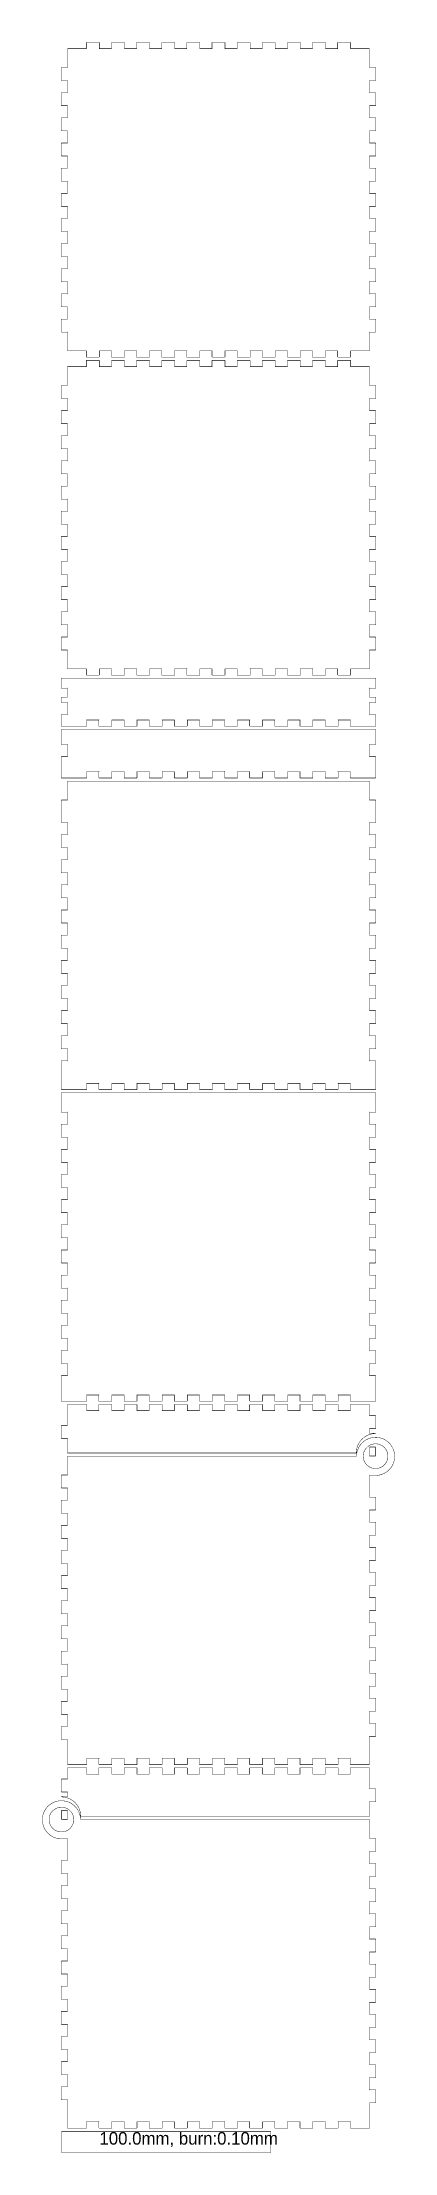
# Model space of a CAD drawing. Extents: x 10 to 178, y 10 to 1017.
import ezdxf

# ---------------------------------------------------------------- set-up
doc = ezdxf.new("R2010")
doc.units = 0
doc.layers.get('0').update_dxf_attribs({"linetype": 'CONTINUOUS'})

msp = doc.modelspace()

# ---------------------------------------------------------------- texts
at = {"color": 1}
msp.add_text('100.0mm, burn:0.10mm', height=6.00075, dxfattribs=at).set_placement((37.0798, 13.7943))

# ---------------------------------------------------------------- linework, layer by layer
at = {"color": 0, "const_width": 0.2}
for points in [[(21.9246, 869.7), (30.8253, 869.7), (30.835, 869.7), (30.8667, 869.714), (30.8626, 869.738), (30.8391, 869.742), (30.8253, 869.71), (30.8253, 869.7), (30.8253, 866.8), (30.8253, 866.782), (30.8543, 866.729), (30.9066, 866.701), (30.9246, 866.701), (36.926, 866.701), (36.9425, 866.701), (36.9947, 866.729), (37.0251, 866.782), (37.0251, 866.8), (37.0251, 869.7), (37.0251, 869.71), (37.0099, 869.742), (36.988, 869.738), (36.9824, 869.714), (37.0141, 869.7), (37.0251, 869.7), (42.8255, 869.7), (42.835, 869.7), (42.8667, 869.714), (42.8625, 869.738), (42.8392, 869.742), (42.8255, 869.71), (42.8255, 869.7), (42.8255, 866.8), (42.8255, 866.782), (42.8544, 866.729), (42.908, 866.701), (42.926, 866.701), (48.9246, 866.701), (48.9409, 866.701), (48.9948, 866.729), (49.0252, 866.782), (49.0252, 866.8), (49.0252, 869.7), (49.0252, 869.71), (49.01, 869.742), (48.9864, 869.738), (48.9825, 869.714), (49.0142, 869.7), (49.0252, 869.7), (54.8252, 869.7), (54.8351, 869.7), (54.8665, 869.714), (54.8626, 869.738), (54.839, 869.742), (54.8252, 869.71), (54.8252, 869.7), (54.8252, 866.8), (54.8252, 866.782), (54.8541, 866.729), (54.9067, 866.701), (54.9243, 866.701), (60.9244, 866.701), (60.941, 866.701), (60.9946, 866.729), (61.0249, 866.782), (61.0249, 866.8), (61.0249, 869.7), (61.0249, 869.71), (61.0097, 869.742), (60.9865, 869.738), (60.9822, 869.714), (61.014, 869.7), (61.0249, 869.7), (66.8253, 869.7), (66.8348, 869.7), (66.8666, 869.714), (66.8623, 869.738), (66.839, 869.742), (66.8253, 869.71), (66.8253, 869.7), (66.8253, 866.8), (66.8253, 866.782), (66.8542, 866.729), (66.9078, 866.701), (66.9258, 866.701), (72.9259, 866.701), (72.9425, 866.701), (72.9961, 866.729), (73.025, 866.782), (73.025, 866.8), (73.025, 869.7), (73.025, 869.71), (73.0098, 869.742), (72.988, 869.738), (72.9823, 869.714), (73.0141, 869.7), (73.025, 869.7), (78.825, 869.7), (78.8349, 869.7), (78.8666, 869.714), (78.8624, 869.738), (78.8388, 869.742), (78.825, 869.71), (78.825, 869.7), (78.825, 866.8), (78.825, 866.782), (78.8539, 866.729), (78.9079, 866.701), (78.9259, 866.701), (84.9256, 866.701), (84.9422, 866.701), (84.9962, 866.729), (85.0251, 866.782), (85.0251, 866.8), (85.0251, 869.7), (85.0251, 869.71), (85.0099, 869.742), (84.9877, 869.738), (84.9824, 869.714), (85.0138, 869.7), (85.0251, 869.7), (90.8251, 869.7), (90.8346, 869.7), (90.8664, 869.714), (90.8625, 869.738), (90.8389, 869.742), (90.8251, 869.71), (90.8251, 869.7), (90.8251, 866.8), (90.8251, 866.782), (90.854, 866.729), (90.9077, 866.701), (90.9257, 866.701), (96.9243, 866.701), (96.9409, 866.701), (96.9945, 866.729), (97.0248, 866.782), (97.0248, 866.8), (97.0248, 869.7), (97.0248, 869.71), (97.0097, 869.742), (96.9864, 869.738), (96.9821, 869.714), (97.0139, 869.7), (97.0248, 869.7), (102.825, 869.7), (102.835, 869.7), (102.866, 869.714), (102.862, 869.738), (102.839, 869.742), (102.825, 869.71), (102.825, 869.7), (102.825, 866.8), (102.825, 866.782), (102.854, 866.729), (102.908, 866.701), (102.926, 866.701), (108.926, 866.701), (108.942, 866.701), (108.996, 866.729), (109.025, 866.782), (109.025, 866.8), (109.025, 869.7), (109.025, 869.71), (109.01, 869.742), (108.988, 869.738), (108.982, 869.714), (109.014, 869.7), (109.025, 869.7), (114.825, 869.7), (114.835, 869.7), (114.866, 869.714), (114.862, 869.738), (114.839, 869.742), (114.825, 869.71), (114.825, 869.7), (114.825, 866.8), (114.825, 866.782), (114.854, 866.729), (114.908, 866.701), (114.925, 866.701), (120.926, 866.701), (120.942, 866.701), (120.996, 866.729), (121.025, 866.782), (121.025, 866.8), (121.025, 869.7), (121.025, 869.71), (121.01, 869.742), (120.988, 869.738), (120.982, 869.714), (121.014, 869.7), (121.025, 869.7), (126.825, 869.7), (126.835, 869.7), (126.866, 869.714), (126.862, 869.738), (126.839, 869.742), (126.825, 869.71), (126.825, 869.7), (126.825, 866.8), (126.825, 866.782), (126.854, 866.729), (126.908, 866.701), (126.926, 866.701), (132.926, 866.701), (132.942, 866.701), (132.996, 866.729), (133.025, 866.782), (133.025, 866.8), (133.025, 869.7), (133.025, 869.71), (133.01, 869.742), (132.988, 869.738), (132.982, 869.714), (133.014, 869.7), (133.025, 869.7), (138.825, 869.7), (138.835, 869.7), (138.866, 869.714), (138.862, 869.738), (138.839, 869.742), (138.825, 869.71), (138.825, 869.7), (138.825, 866.8), (138.825, 866.782), (138.854, 866.729), (138.908, 866.701), (138.926, 866.701), (144.926, 866.701), (144.942, 866.701), (144.996, 866.729), (145.025, 866.782), (145.025, 866.8), (145.025, 869.7), (145.025, 869.71), (145.01, 869.742), (144.987, 869.738), (144.982, 869.714), (145.014, 869.7), (145.025, 869.7), (150.825, 869.7), (150.835, 869.7), (150.866, 869.714), (150.862, 869.738), (150.839, 869.742), (150.825, 869.71), (150.825, 869.7), (150.825, 866.8), (150.825, 866.782), (150.854, 866.729), (150.908, 866.701), (150.925, 866.701), (156.925, 866.701), (156.942, 866.701), (156.996, 866.729), (157.025, 866.782), (157.025, 866.8), (157.025, 869.7), (157.025, 869.71), (157.009, 869.742), (156.988, 869.738), (156.982, 869.714), (157.014, 869.7), (157.025, 869.7), (165.925, 869.7), (165.942, 869.7), (165.996, 869.731), (166.025, 869.784), (166.025, 869.798), (166.025, 878.699), (166.025, 878.713), (166.009, 878.745), (165.988, 878.738), (165.982, 878.717), (166.014, 878.699), (166.025, 878.699), (168.926, 878.699), (168.942, 878.699), (168.996, 878.731), (169.025, 878.784), (169.025, 878.801), (169.025, 884.798), (169.025, 884.816), (168.996, 884.873), (168.942, 884.901), (168.926, 884.901), (166.025, 884.901), (166.014, 884.901), (165.982, 884.887), (165.988, 884.862), (166.009, 884.858), (166.025, 884.89), (166.025, 884.901), (166.025, 890.7), (166.025, 890.711), (166.009, 890.743), (165.988, 890.739), (165.982, 890.715), (166.014, 890.7), (166.025, 890.7), (168.926, 890.7), (168.942, 890.7), (168.996, 890.729), (169.025, 890.782), (169.025, 890.799), (169.025, 896.8), (169.025, 896.818), (168.996, 896.87), (168.942, 896.899), (168.926, 896.899), (166.025, 896.899), (166.014, 896.899), (165.982, 896.888), (165.988, 896.863), (166.009, 896.86), (166.025, 896.892), (166.025, 896.899), (166.025, 902.702), (166.025, 902.713), (166.009, 902.744), (165.988, 902.737), (165.982, 902.716), (166.014, 902.702), (166.025, 902.702), (168.926, 902.702), (168.942, 902.702), (168.996, 902.73), (169.025, 902.783), (169.025, 902.801), (169.025, 908.801), (169.025, 908.819), (168.996, 908.872), (168.942, 908.9), (168.926, 908.9), (166.025, 908.9), (166.014, 908.9), (165.982, 908.886), (165.988, 908.861), (166.009, 908.858), (166.025, 908.89), (166.025, 908.9), (166.025, 914.7), (166.025, 914.71), (166.009, 914.742), (165.988, 914.739), (165.982, 914.714), (166.014, 914.7), (166.025, 914.7), (168.926, 914.7), (168.942, 914.7), (168.996, 914.728), (169.025, 914.785), (169.025, 914.799), (169.025, 920.799), (169.025, 920.817), (168.996, 920.87), (168.942, 920.902), (168.926, 920.902), (166.025, 920.902), (166.014, 920.902), (165.982, 920.888), (165.988, 920.863), (166.009, 920.859), (166.025, 920.891), (166.025, 920.902), (166.025, 926.701), (166.025, 926.712), (166.009, 926.744), (165.988, 926.737), (165.982, 926.715), (166.014, 926.701), (166.025, 926.701), (168.926, 926.701), (168.942, 926.701), (168.996, 926.73), (169.025, 926.783), (169.025, 926.8), (169.025, 932.801), (169.025, 932.819), (168.996, 932.871), (168.942, 932.9), (168.926, 932.9), (166.025, 932.9), (166.014, 932.9), (165.982, 932.886), (165.988, 932.864), (166.009, 932.857), (166.025, 932.889), (166.025, 932.9), (166.025, 938.699), (166.025, 938.71), (166.009, 938.742), (165.988, 938.738), (165.982, 938.717), (166.014, 938.699), (166.025, 938.699), (168.926, 938.699), (168.942, 938.699), (168.996, 938.728), (169.025, 938.784), (169.025, 938.798), (169.025, 944.799), (169.025, 944.816), (168.996, 944.873), (168.942, 944.901), (168.926, 944.901), (166.025, 944.901), (166.014, 944.901), (165.982, 944.887), (165.988, 944.862), (166.009, 944.859), (166.025, 944.891), (166.025, 944.901), (166.025, 950.701), (166.025, 950.711), (166.009, 950.743), (165.988, 950.736), (165.982, 950.715), (166.014, 950.701), (166.025, 950.701), (168.926, 950.701), (168.942, 950.701), (168.996, 950.729), (169.025, 950.782), (169.025, 950.8), (169.025, 956.8), (169.025, 956.818), (168.996, 956.871), (168.942, 956.899), (168.926, 956.899), (166.025, 956.899), (166.014, 956.899), (165.982, 956.885), (165.988, 956.864), (166.009, 956.86), (166.025, 956.892), (166.025, 956.899), (166.025, 962.699), (166.025, 962.713), (166.009, 962.745), (165.988, 962.738), (165.982, 962.716), (166.014, 962.699), (166.025, 962.699), (168.926, 962.699), (168.942, 962.699), (168.996, 962.731), (169.025, 962.783), (169.025, 962.801), (169.025, 968.798), (169.025, 968.816), (168.996, 968.872), (168.942, 968.901), (168.926, 968.901), (166.025, 968.901), (166.014, 968.901), (165.982, 968.887), (165.988, 968.862), (166.009, 968.858), (166.025, 968.89), (166.025, 968.901), (166.025, 974.7), (166.025, 974.711), (166.009, 974.743), (165.988, 974.739), (165.982, 974.714), (166.014, 974.7), (166.025, 974.7), (168.926, 974.7), (168.942, 974.7), (168.996, 974.729), (169.025, 974.781), (169.025, 974.799), (169.025, 980.8), (169.025, 980.817), (168.996, 980.87), (168.942, 980.899), (168.926, 980.899), (166.025, 980.899), (166.014, 980.899), (165.982, 980.884), (165.988, 980.863), (166.009, 980.86), (166.025, 980.892), (166.025, 980.899), (166.025, 986.702), (166.025, 986.712), (166.009, 986.744), (165.988, 986.737), (165.982, 986.716), (166.014, 986.702), (166.025, 986.702), (168.926, 986.702), (168.942, 986.702), (168.996, 986.73), (169.025, 986.783), (169.025, 986.801), (169.025, 992.798), (169.025, 992.819), (168.996, 992.872), (168.942, 992.9), (168.926, 992.9), (166.025, 992.9), (166.014, 992.9), (165.982, 992.886), (165.988, 992.861), (166.009, 992.858), (166.025, 992.89), (166.025, 992.9), (166.025, 998.7), (166.025, 998.71), (166.009, 998.742), (165.988, 998.739), (165.982, 998.714), (166.014, 998.7), (166.025, 998.7), (168.926, 998.7), (168.942, 998.7), (168.996, 998.728), (169.025, 998.784), (169.025, 998.799), (169.025, 1004.8), (169.025, 1004.82), (168.996, 1004.87), (168.942, 1004.9), (168.926, 1004.9), (166.025, 1004.9), (166.014, 1004.9), (165.982, 1004.89), (165.988, 1004.86), (166.009, 1004.86), (166.025, 1004.89), (166.025, 1004.9), (166.025, 1013.8), (166.025, 1013.82), (165.996, 1013.87), (165.942, 1013.9), (165.925, 1013.9), (157.025, 1013.9), (157.014, 1013.9), (156.982, 1013.89), (156.988, 1013.86), (157.009, 1013.86), (157.025, 1013.89), (157.025, 1013.9), (157.025, 1016.8), (157.025, 1016.82), (156.996, 1016.87), (156.942, 1016.9), (156.925, 1016.9), (150.925, 1016.9), (150.908, 1016.9), (150.854, 1016.87), (150.825, 1016.82), (150.825, 1016.8), (150.825, 1013.9), (150.825, 1013.89), (150.839, 1013.86), (150.862, 1013.86), (150.866, 1013.89), (150.835, 1013.9), (150.825, 1013.9), (145.025, 1013.9), (145.014, 1013.9), (144.982, 1013.89), (144.987, 1013.86), (145.01, 1013.86), (145.025, 1013.89), (145.025, 1013.9), (145.025, 1016.8), (145.025, 1016.82), (144.996, 1016.87), (144.942, 1016.9), (144.926, 1016.9), (138.926, 1016.9), (138.908, 1016.9), (138.854, 1016.87), (138.825, 1016.82), (138.825, 1016.8), (138.825, 1013.9), (138.825, 1013.89), (138.839, 1013.86), (138.862, 1013.86), (138.866, 1013.89), (138.835, 1013.9), (138.825, 1013.9), (133.025, 1013.9), (133.014, 1013.9), (132.982, 1013.89), (132.988, 1013.86), (133.01, 1013.86), (133.025, 1013.89), (133.025, 1013.9), (133.025, 1016.8), (133.025, 1016.82), (132.996, 1016.87), (132.942, 1016.9), (132.926, 1016.9), (126.926, 1016.9), (126.908, 1016.9), (126.854, 1016.87), (126.825, 1016.82), (126.825, 1016.8), (126.825, 1013.9), (126.825, 1013.89), (126.839, 1013.86), (126.862, 1013.86), (126.866, 1013.89), (126.835, 1013.9), (126.825, 1013.9), (121.025, 1013.9), (121.014, 1013.9), (120.982, 1013.89), (120.988, 1013.86), (121.01, 1013.86), (121.025, 1013.89), (121.025, 1013.9), (121.025, 1016.8), (121.025, 1016.82), (120.996, 1016.87), (120.942, 1016.9), (120.926, 1016.9), (114.925, 1016.9), (114.908, 1016.9), (114.854, 1016.87), (114.825, 1016.82), (114.825, 1016.8), (114.825, 1013.9), (114.825, 1013.89), (114.839, 1013.86), (114.862, 1013.86), (114.866, 1013.89), (114.835, 1013.9), (114.825, 1013.9), (109.025, 1013.9), (109.014, 1013.9), (108.982, 1013.89), (108.988, 1013.86), (109.01, 1013.86), (109.025, 1013.89), (109.025, 1013.9), (109.025, 1016.8), (109.025, 1016.82), (108.996, 1016.87), (108.942, 1016.9), (108.926, 1016.9), (102.926, 1016.9), (102.908, 1016.9), (102.854, 1016.87), (102.825, 1016.82), (102.825, 1016.8), (102.825, 1013.9), (102.825, 1013.89), (102.839, 1013.86), (102.862, 1013.86), (102.866, 1013.89), (102.835, 1013.9), (102.825, 1013.9), (97.0248, 1013.9), (97.0139, 1013.9), (96.9821, 1013.89), (96.9864, 1013.86), (97.0097, 1013.86), (97.0248, 1013.89), (97.0248, 1013.9), (97.0248, 1016.8), (97.0248, 1016.82), (96.9945, 1016.87), (96.9409, 1016.9), (96.9243, 1016.9), (90.9257, 1016.9), (90.9077, 1016.9), (90.854, 1016.87), (90.8251, 1016.82), (90.8251, 1016.8), (90.8251, 1013.9), (90.8251, 1013.89), (90.8389, 1013.86), (90.8625, 1013.86), (90.8664, 1013.89), (90.8346, 1013.9), (90.8251, 1013.9), (85.0251, 1013.9), (85.0138, 1013.9), (84.9824, 1013.89), (84.9877, 1013.86), (85.0099, 1013.86), (85.0251, 1013.89), (85.0251, 1013.9), (85.0251, 1016.8), (85.0251, 1016.82), (84.9962, 1016.87), (84.9422, 1016.9), (84.9256, 1016.9), (78.9259, 1016.9), (78.9079, 1016.9), (78.8539, 1016.87), (78.825, 1016.82), (78.825, 1016.8), (78.825, 1013.9), (78.825, 1013.89), (78.8388, 1013.86), (78.8624, 1013.86), (78.8666, 1013.89), (78.8349, 1013.9), (78.825, 1013.9), (73.025, 1013.9), (73.0141, 1013.9), (72.9823, 1013.89), (72.988, 1013.86), (73.0098, 1013.86), (73.025, 1013.89), (73.025, 1013.9), (73.025, 1016.8), (73.025, 1016.82), (72.9961, 1016.87), (72.9425, 1016.9), (72.9259, 1016.9), (66.9258, 1016.9), (66.9078, 1016.9), (66.8542, 1016.87), (66.8253, 1016.82), (66.8253, 1016.8), (66.8253, 1013.9), (66.8253, 1013.89), (66.839, 1013.86), (66.8623, 1013.86), (66.8666, 1013.89), (66.8348, 1013.9), (66.8253, 1013.9), (61.0249, 1013.9), (61.014, 1013.9), (60.9822, 1013.89), (60.9865, 1013.86), (61.0097, 1013.86), (61.0249, 1013.89), (61.0249, 1013.9), (61.0249, 1016.8), (61.0249, 1016.82), (60.9946, 1016.87), (60.941, 1016.9), (60.9244, 1016.9), (54.9243, 1016.9), (54.9067, 1016.9), (54.8541, 1016.87), (54.8252, 1016.82), (54.8252, 1016.8), (54.8252, 1013.9), (54.8252, 1013.89), (54.839, 1013.86), (54.8626, 1013.86), (54.8665, 1013.89), (54.8351, 1013.9), (54.8252, 1013.9), (49.0252, 1013.9), (49.0142, 1013.9), (48.9825, 1013.89), (48.9864, 1013.86), (49.01, 1013.86), (49.0252, 1013.89), (49.0252, 1013.9), (49.0252, 1016.8), (49.0252, 1016.82), (48.9948, 1016.87), (48.9409, 1016.9), (48.9246, 1016.9), (42.926, 1016.9), (42.908, 1016.9), (42.8544, 1016.87), (42.8255, 1016.82), (42.8255, 1016.8), (42.8255, 1013.9), (42.8255, 1013.89), (42.8392, 1013.86), (42.8625, 1013.86), (42.8667, 1013.89), (42.835, 1013.9), (42.8255, 1013.9), (37.0251, 1013.9), (37.0141, 1013.9), (36.9824, 1013.89), (36.988, 1013.86), (37.0099, 1013.86), (37.0251, 1013.89), (37.0251, 1013.9), (37.0251, 1016.8), (37.0251, 1016.82), (36.9947, 1016.87), (36.9425, 1016.9), (36.926, 1016.9), (30.9246, 1016.9), (30.9066, 1016.9), (30.8543, 1016.87), (30.8253, 1016.82), (30.8253, 1016.8), (30.8253, 1013.9), (30.8253, 1013.89), (30.8391, 1013.86), (30.8626, 1013.86), (30.8667, 1013.89), (30.835, 1013.9), (30.8253, 1013.9), (21.9246, 1013.9), (21.9067, 1013.9), (21.8543, 1013.87), (21.8254, 1013.82), (21.8254, 1013.8), (21.8254, 1004.9), (21.8254, 1004.89), (21.8392, 1004.86), (21.8626, 1004.86), (21.8667, 1004.89), (21.835, 1004.9), (21.8254, 1004.9), (18.9246, 1004.9), (18.9067, 1004.9), (18.8543, 1004.87), (18.8254, 1004.82), (18.8254, 1004.8), (18.8254, 998.799), (18.8254, 998.784), (18.8543, 998.728), (18.9067, 998.7), (18.9246, 998.7), (21.8254, 998.7), (21.835, 998.7), (21.8667, 998.714), (21.8626, 998.739), (21.8392, 998.742), (21.8254, 998.71), (21.8254, 998.7), (21.8254, 992.9), (21.8254, 992.89), (21.8392, 992.858), (21.8626, 992.861), (21.8667, 992.886), (21.835, 992.9), (21.8254, 992.9), (18.9246, 992.9), (18.9067, 992.9), (18.8543, 992.872), (18.8254, 992.819), (18.8254, 992.798), (18.8254, 986.801), (18.8254, 986.783), (18.8543, 986.73), (18.9067, 986.702), (18.9246, 986.702), (21.8254, 986.702), (21.835, 986.702), (21.8667, 986.716), (21.8626, 986.737), (21.8392, 986.744), (21.8254, 986.712), (21.8254, 986.702), (21.8254, 980.899), (21.8254, 980.892), (21.8392, 980.86), (21.8626, 980.863), (21.8667, 980.884), (21.835, 980.899), (21.8254, 980.899), (18.9246, 980.899), (18.9067, 980.899), (18.8543, 980.87), (18.8254, 980.817), (18.8254, 980.8), (18.8254, 974.799), (18.8254, 974.781), (18.8543, 974.729), (18.9067, 974.7), (18.9246, 974.7), (21.8254, 974.7), (21.835, 974.7), (21.8667, 974.714), (21.8626, 974.739), (21.8392, 974.743), (21.8254, 974.711), (21.8254, 974.7), (21.8254, 968.901), (21.8254, 968.89), (21.8392, 968.858), (21.8626, 968.862), (21.8667, 968.887), (21.835, 968.901), (21.8254, 968.901), (18.9246, 968.901), (18.9067, 968.901), (18.8543, 968.872), (18.8254, 968.816), (18.8254, 968.798), (18.8254, 962.801), (18.8254, 962.783), (18.8543, 962.731), (18.9067, 962.699), (18.9246, 962.699), (21.8254, 962.699), (21.835, 962.699), (21.8667, 962.716), (21.8626, 962.738), (21.8392, 962.745), (21.8254, 962.713), (21.8254, 962.699), (21.8254, 956.899), (21.8254, 956.892), (21.8392, 956.86), (21.8626, 956.864), (21.8667, 956.885), (21.835, 956.899), (21.8254, 956.899), (18.9246, 956.899), (18.9067, 956.899), (18.8543, 956.871), (18.8254, 956.818), (18.8254, 956.8), (18.8254, 950.8), (18.8254, 950.782), (18.8543, 950.729), (18.9067, 950.701), (18.9246, 950.701), (21.8254, 950.701), (21.835, 950.701), (21.8667, 950.715), (21.8626, 950.736), (21.8392, 950.743), (21.8254, 950.711), (21.8254, 950.701), (21.8254, 944.901), (21.8254, 944.891), (21.8392, 944.859), (21.8626, 944.862), (21.8667, 944.887), (21.835, 944.901), (21.8254, 944.901), (18.9246, 944.901), (18.9067, 944.901), (18.8543, 944.873), (18.8254, 944.816), (18.8254, 944.799), (18.8254, 938.798), (18.8254, 938.784), (18.8543, 938.728), (18.9067, 938.699), (18.9246, 938.699), (21.8254, 938.699), (21.835, 938.699), (21.8667, 938.717), (21.8626, 938.738), (21.8392, 938.742), (21.8254, 938.71), (21.8254, 938.699), (21.8254, 932.9), (21.8254, 932.889), (21.8392, 932.857), (21.8626, 932.864), (21.8667, 932.886), (21.835, 932.9), (21.8254, 932.9), (18.9246, 932.9), (18.9067, 932.9), (18.8543, 932.871), (18.8254, 932.819), (18.8254, 932.801), (18.8254, 926.8), (18.8254, 926.783), (18.8543, 926.73), (18.9067, 926.701), (18.9246, 926.701), (21.8254, 926.701), (21.835, 926.701), (21.8667, 926.715), (21.8626, 926.737), (21.8392, 926.744), (21.8254, 926.712), (21.8254, 926.701), (21.8254, 920.902), (21.8254, 920.891), (21.8392, 920.859), (21.8626, 920.863), (21.8667, 920.888), (21.835, 920.902), (21.8254, 920.902), (18.9246, 920.902), (18.9067, 920.902), (18.8543, 920.87), (18.8254, 920.817), (18.8254, 920.799), (18.8254, 914.799), (18.8254, 914.785), (18.8543, 914.728), (18.9067, 914.7), (18.9246, 914.7), (21.8254, 914.7), (21.835, 914.7), (21.8667, 914.714), (21.8626, 914.739), (21.8392, 914.742), (21.8254, 914.71), (21.8254, 914.7), (21.8254, 908.9), (21.8254, 908.89), (21.8392, 908.858), (21.8626, 908.861), (21.8667, 908.886), (21.835, 908.9), (21.8254, 908.9), (18.9246, 908.9), (18.9067, 908.9), (18.8543, 908.872), (18.8254, 908.819), (18.8254, 908.801), (18.8254, 902.801), (18.8254, 902.783), (18.8543, 902.73), (18.9067, 902.702), (18.9246, 902.702), (21.8254, 902.702), (21.835, 902.702), (21.8667, 902.716), (21.8626, 902.737), (21.8392, 902.744), (21.8254, 902.713), (21.8254, 902.702), (21.8254, 896.899), (21.8254, 896.892), (21.8392, 896.86), (21.8626, 896.863), (21.8667, 896.888), (21.835, 896.899), (21.8254, 896.899), (18.9246, 896.899), (18.9067, 896.899), (18.8543, 896.87), (18.8254, 896.818), (18.8254, 896.8), (18.8254, 890.799), (18.8254, 890.782), (18.8543, 890.729), (18.9067, 890.7), (18.9246, 890.7), (21.8254, 890.7), (21.835, 890.7), (21.8667, 890.715), (21.8626, 890.739), (21.8392, 890.743), (21.8254, 890.711), (21.8254, 890.7), (21.8254, 884.901), (21.8254, 884.89), (21.8392, 884.858), (21.8626, 884.862), (21.8667, 884.887), (21.835, 884.901), (21.8254, 884.901), (18.9246, 884.901), (18.9067, 884.901), (18.8543, 884.873), (18.8254, 884.816), (18.8254, 884.798), (18.8254, 878.801), (18.8254, 878.784), (18.8543, 878.731), (18.9067, 878.699), (18.9246, 878.699), (21.8254, 878.699), (21.835, 878.699), (21.8667, 878.717), (21.8626, 878.738), (21.8392, 878.745), (21.8254, 878.713), (21.8254, 878.699), (21.8254, 869.798), (21.8254, 869.784), (21.8543, 869.731), (21.9067, 869.7), (21.9246, 869.7)], [(21.9246, 718.002), (30.8253, 718.002), (30.835, 718.002), (30.8667, 718.016), (30.8626, 718.037), (30.8391, 718.044), (30.8253, 718.012), (30.8253, 718.002), (30.8253, 715.098), (30.8253, 715.084), (30.8543, 715.031), (30.9066, 714.999), (30.9246, 714.999), (36.926, 714.999), (36.9425, 714.999), (36.9947, 715.031), (37.0251, 715.084), (37.0251, 715.098), (37.0251, 718.002), (37.0251, 718.012), (37.0099, 718.044), (36.988, 718.037), (36.9824, 718.016), (37.0141, 718.002), (37.0251, 718.002), (42.8255, 718.002), (42.835, 718.002), (42.8667, 718.016), (42.8625, 718.037), (42.8392, 718.044), (42.8255, 718.012), (42.8255, 718.002), (42.8255, 715.098), (42.8255, 715.084), (42.8544, 715.031), (42.908, 714.999), (42.926, 714.999), (48.9246, 714.999), (48.9409, 714.999), (48.9948, 715.031), (49.0252, 715.084), (49.0252, 715.098), (49.0252, 718.002), (49.0252, 718.012), (49.01, 718.044), (48.9864, 718.037), (48.9825, 718.016), (49.0142, 718.002), (49.0252, 718.002), (54.8252, 718.002), (54.8351, 718.002), (54.8665, 718.016), (54.8626, 718.037), (54.839, 718.044), (54.8252, 718.012), (54.8252, 718.002), (54.8252, 715.098), (54.8252, 715.084), (54.8541, 715.031), (54.9067, 714.999), (54.9243, 714.999), (60.9244, 714.999), (60.941, 714.999), (60.9946, 715.031), (61.0249, 715.084), (61.0249, 715.098), (61.0249, 718.002), (61.0249, 718.012), (61.0097, 718.044), (60.9865, 718.037), (60.9822, 718.016), (61.014, 718.002), (61.0249, 718.002), (66.8253, 718.002), (66.8348, 718.002), (66.8666, 718.016), (66.8623, 718.037), (66.839, 718.044), (66.8253, 718.012), (66.8253, 718.002), (66.8253, 715.098), (66.8253, 715.084), (66.8542, 715.031), (66.9078, 714.999), (66.9258, 714.999), (72.9259, 714.999), (72.9425, 714.999), (72.9961, 715.031), (73.025, 715.084), (73.025, 715.098), (73.025, 718.002), (73.025, 718.012), (73.0098, 718.044), (72.988, 718.037), (72.9823, 718.016), (73.0141, 718.002), (73.025, 718.002), (78.825, 718.002), (78.8349, 718.002), (78.8666, 718.016), (78.8624, 718.037), (78.8388, 718.044), (78.825, 718.012), (78.825, 718.002), (78.825, 715.098), (78.825, 715.084), (78.8539, 715.031), (78.9079, 714.999), (78.9259, 714.999), (84.9256, 714.999), (84.9422, 714.999), (84.9962, 715.031), (85.0251, 715.084), (85.0251, 715.098), (85.0251, 718.002), (85.0251, 718.012), (85.0099, 718.044), (84.9877, 718.037), (84.9824, 718.016), (85.0138, 718.002), (85.0251, 718.002), (90.8251, 718.002), (90.8346, 718.002), (90.8664, 718.016), (90.8625, 718.037), (90.8389, 718.044), (90.8251, 718.012), (90.8251, 718.002), (90.8251, 715.098), (90.8251, 715.084), (90.854, 715.031), (90.9077, 714.999), (90.9257, 714.999), (96.9243, 714.999), (96.9409, 714.999), (96.9945, 715.031), (97.0248, 715.084), (97.0248, 715.098), (97.0248, 718.002), (97.0248, 718.012), (97.0097, 718.044), (96.9864, 718.037), (96.9821, 718.016), (97.0139, 718.002), (97.0248, 718.002), (102.825, 718.002), (102.835, 718.002), (102.866, 718.016), (102.862, 718.037), (102.839, 718.044), (102.825, 718.012), (102.825, 718.002), (102.825, 715.098), (102.825, 715.084), (102.854, 715.031), (102.908, 714.999), (102.926, 714.999), (108.926, 714.999), (108.942, 714.999), (108.996, 715.031), (109.025, 715.084), (109.025, 715.098), (109.025, 718.002), (109.025, 718.012), (109.01, 718.044), (108.988, 718.037), (108.982, 718.016), (109.014, 718.002), (109.025, 718.002), (114.825, 718.002), (114.835, 718.002), (114.866, 718.016), (114.862, 718.037), (114.839, 718.044), (114.825, 718.012), (114.825, 718.002), (114.825, 715.098), (114.825, 715.084), (114.854, 715.031), (114.908, 714.999), (114.925, 714.999), (120.926, 714.999), (120.942, 714.999), (120.996, 715.031), (121.025, 715.084), (121.025, 715.098), (121.025, 718.002), (121.025, 718.012), (121.01, 718.044), (120.988, 718.037), (120.982, 718.016), (121.014, 718.002), (121.025, 718.002), (126.825, 718.002), (126.835, 718.002), (126.866, 718.016), (126.862, 718.037), (126.839, 718.044), (126.825, 718.012), (126.825, 718.002), (126.825, 715.098), (126.825, 715.084), (126.854, 715.031), (126.908, 714.999), (126.926, 714.999), (132.926, 714.999), (132.942, 714.999), (132.996, 715.031), (133.025, 715.084), (133.025, 715.098), (133.025, 718.002), (133.025, 718.012), (133.01, 718.044), (132.988, 718.037), (132.982, 718.016), (133.014, 718.002), (133.025, 718.002), (138.825, 718.002), (138.835, 718.002), (138.866, 718.016), (138.862, 718.037), (138.839, 718.044), (138.825, 718.012), (138.825, 718.002), (138.825, 715.098), (138.825, 715.084), (138.854, 715.031), (138.908, 714.999), (138.926, 714.999), (144.926, 714.999), (144.942, 714.999), (144.996, 715.031), (145.025, 715.084), (145.025, 715.098), (145.025, 718.002), (145.025, 718.012), (145.01, 718.044), (144.987, 718.037), (144.982, 718.016), (145.014, 718.002), (145.025, 718.002), (150.825, 718.002), (150.835, 718.002), (150.866, 718.016), (150.862, 718.037), (150.839, 718.044), (150.825, 718.012), (150.825, 718.002), (150.825, 715.098), (150.825, 715.084), (150.854, 715.031), (150.908, 714.999), (150.925, 714.999), (156.925, 714.999), (156.942, 714.999), (156.996, 715.031), (157.025, 715.084), (157.025, 715.098), (157.025, 718.002), (157.025, 718.012), (157.009, 718.044), (156.988, 718.037), (156.982, 718.016), (157.014, 718.002), (157.025, 718.002), (165.925, 718.002), (165.942, 718.002), (165.996, 718.03), (166.025, 718.083), (166.025, 718.1), (166.025, 727.001), (166.025, 727.012), (166.009, 727.043), (165.988, 727.036), (165.982, 727.015), (166.014, 727.001), (166.025, 727.001), (168.926, 727.001), (168.942, 727.001), (168.996, 727.029), (169.025, 727.082), (169.025, 727.1), (169.025, 733.1), (169.025, 733.118), (168.996, 733.171), (168.942, 733.199), (168.926, 733.199), (166.025, 733.199), (166.014, 733.199), (165.982, 733.185), (165.988, 733.164), (166.009, 733.16), (166.025, 733.192), (166.025, 733.199), (166.025, 738.999), (166.025, 739.013), (166.009, 739.045), (165.988, 739.038), (165.982, 739.017), (166.014, 738.999), (166.025, 738.999), (168.926, 738.999), (168.942, 738.999), (168.996, 739.031), (169.025, 739.084), (169.025, 739.101), (169.025, 745.098), (169.025, 745.116), (168.996, 745.173), (168.942, 745.201), (168.926, 745.201), (166.025, 745.201), (166.014, 745.201), (165.982, 745.187), (165.988, 745.162), (166.009, 745.158), (166.025, 745.19), (166.025, 745.201), (166.025, 751), (166.025, 751.011), (166.009, 751.043), (165.988, 751.039), (165.982, 751.015), (166.014, 751), (166.025, 751), (168.926, 751), (168.942, 751), (168.996, 751.029), (169.025, 751.082), (169.025, 751.099), (169.025, 757.1), (169.025, 757.118), (168.996, 757.17), (168.942, 757.199), (168.926, 757.199), (166.025, 757.199), (166.014, 757.199), (165.982, 757.188), (165.988, 757.163), (166.009, 757.16), (166.025, 757.192), (166.025, 757.199), (166.025, 763.002), (166.025, 763.013), (166.009, 763.044), (165.988, 763.037), (165.982, 763.016), (166.014, 763.002), (166.025, 763.002), (168.926, 763.002), (168.942, 763.002), (168.996, 763.03), (169.025, 763.083), (169.025, 763.101), (169.025, 769.101), (169.025, 769.119), (168.996, 769.172), (168.942, 769.2), (168.926, 769.2), (166.025, 769.2), (166.014, 769.2), (165.982, 769.186), (165.988, 769.161), (166.009, 769.158), (166.025, 769.19), (166.025, 769.2), (166.025, 775), (166.025, 775.01), (166.009, 775.042), (165.988, 775.039), (165.982, 775.014), (166.014, 775), (166.025, 775), (168.926, 775), (168.942, 775), (168.996, 775.028), (169.025, 775.085), (169.025, 775.099), (169.025, 781.099), (169.025, 781.117), (168.996, 781.17), (168.942, 781.202), (168.926, 781.202), (166.025, 781.202), (166.014, 781.202), (165.982, 781.188), (165.988, 781.163), (166.009, 781.159), (166.025, 781.191), (166.025, 781.202), (166.025, 787.001), (166.025, 787.012), (166.009, 787.044), (165.988, 787.037), (165.982, 787.015), (166.014, 787.001), (166.025, 787.001), (168.926, 787.001), (168.942, 787.001), (168.996, 787.03), (169.025, 787.083), (169.025, 787.1), (169.025, 793.101), (169.025, 793.119), (168.996, 793.171), (168.942, 793.2), (168.926, 793.2), (166.025, 793.2), (166.014, 793.2), (165.982, 793.186), (165.988, 793.164), (166.009, 793.157), (166.025, 793.189), (166.025, 793.2), (166.025, 798.999), (166.025, 799.01), (166.009, 799.042), (165.988, 799.038), (165.982, 799.017), (166.014, 798.999), (166.025, 798.999), (168.926, 798.999), (168.942, 798.999), (168.996, 799.028), (169.025, 799.084), (169.025, 799.098), (169.025, 805.099), (169.025, 805.116), (168.996, 805.173), (168.942, 805.201), (168.926, 805.201), (166.025, 805.201), (166.014, 805.201), (165.982, 805.187), (165.988, 805.162), (166.009, 805.159), (166.025, 805.191), (166.025, 805.201), (166.025, 811.001), (166.025, 811.011), (166.009, 811.043), (165.988, 811.036), (165.982, 811.015), (166.014, 811.001), (166.025, 811.001), (168.926, 811.001), (168.942, 811.001), (168.996, 811.029), (169.025, 811.082), (169.025, 811.1), (169.025, 817.1), (169.025, 817.118), (168.996, 817.171), (168.942, 817.199), (168.926, 817.199), (166.025, 817.199), (166.014, 817.199), (165.982, 817.185), (165.988, 817.164), (166.009, 817.16), (166.025, 817.192), (166.025, 817.199), (166.025, 822.999), (166.025, 823.013), (166.009, 823.045), (165.988, 823.038), (165.982, 823.016), (166.014, 822.999), (166.025, 822.999), (168.926, 822.999), (168.942, 822.999), (168.996, 823.031), (169.025, 823.083), (169.025, 823.101), (169.025, 829.098), (169.025, 829.116), (168.996, 829.172), (168.942, 829.201), (168.926, 829.201), (166.025, 829.201), (166.014, 829.201), (165.982, 829.187), (165.988, 829.162), (166.009, 829.158), (166.025, 829.19), (166.025, 829.201), (166.025, 835), (166.025, 835.011), (166.009, 835.043), (165.988, 835.039), (165.982, 835.014), (166.014, 835), (166.025, 835), (168.926, 835), (168.942, 835), (168.996, 835.029), (169.025, 835.081), (169.025, 835.099), (169.025, 841.1), (169.025, 841.117), (168.996, 841.17), (168.942, 841.199), (168.926, 841.199), (166.025, 841.199), (166.014, 841.199), (165.982, 841.184), (165.988, 841.163), (166.009, 841.16), (166.025, 841.192), (166.025, 841.199), (166.025, 847.002), (166.025, 847.012), (166.009, 847.044), (165.988, 847.037), (165.982, 847.016), (166.014, 847.002), (166.025, 847.002), (168.926, 847.002), (168.942, 847.002), (168.996, 847.03), (169.025, 847.083), (169.025, 847.101), (169.025, 853.098), (169.025, 853.119), (168.996, 853.172), (168.942, 853.2), (168.926, 853.2), (166.025, 853.2), (166.014, 853.2), (165.982, 853.186), (165.988, 853.161), (166.009, 853.158), (166.025, 853.19), (166.025, 853.2), (166.025, 862.101), (166.025, 862.118), (165.996, 862.171), (165.942, 862.199), (165.925, 862.199), (157.025, 862.199), (157.014, 862.199), (156.982, 862.185), (156.988, 862.164), (157.009, 862.157), (157.025, 862.189), (157.025, 862.199), (157.025, 865.099), (157.025, 865.117), (156.996, 865.17), (156.942, 865.202), (156.925, 865.202), (150.925, 865.202), (150.908, 865.202), (150.854, 865.17), (150.825, 865.117), (150.825, 865.099), (150.825, 862.199), (150.825, 862.189), (150.839, 862.157), (150.862, 862.164), (150.866, 862.185), (150.835, 862.199), (150.825, 862.199), (145.025, 862.199), (145.014, 862.199), (144.982, 862.185), (144.987, 862.164), (145.01, 862.157), (145.025, 862.189), (145.025, 862.199), (145.025, 865.099), (145.025, 865.117), (144.996, 865.17), (144.942, 865.202), (144.926, 865.202), (138.926, 865.202), (138.908, 865.202), (138.854, 865.17), (138.825, 865.117), (138.825, 865.099), (138.825, 862.199), (138.825, 862.189), (138.839, 862.157), (138.862, 862.164), (138.866, 862.185), (138.835, 862.199), (138.825, 862.199), (133.025, 862.199), (133.014, 862.199), (132.982, 862.185), (132.988, 862.164), (133.01, 862.157), (133.025, 862.189), (133.025, 862.199), (133.025, 865.099), (133.025, 865.117), (132.996, 865.17), (132.942, 865.202), (132.926, 865.202), (126.926, 865.202), (126.908, 865.202), (126.854, 865.17), (126.825, 865.117), (126.825, 865.099), (126.825, 862.199), (126.825, 862.189), (126.839, 862.157), (126.862, 862.164), (126.866, 862.185), (126.835, 862.199), (126.825, 862.199), (121.025, 862.199), (121.014, 862.199), (120.982, 862.185), (120.988, 862.164), (121.01, 862.157), (121.025, 862.189), (121.025, 862.199), (121.025, 865.099), (121.025, 865.117), (120.996, 865.17), (120.942, 865.202), (120.926, 865.202), (114.925, 865.202), (114.908, 865.202), (114.854, 865.17), (114.825, 865.117), (114.825, 865.099), (114.825, 862.199), (114.825, 862.189), (114.839, 862.157), (114.862, 862.164), (114.866, 862.185), (114.835, 862.199), (114.825, 862.199), (109.025, 862.199), (109.014, 862.199), (108.982, 862.185), (108.988, 862.164), (109.01, 862.157), (109.025, 862.189), (109.025, 862.199), (109.025, 865.099), (109.025, 865.117), (108.996, 865.17), (108.942, 865.202), (108.926, 865.202), (102.926, 865.202), (102.908, 865.202), (102.854, 865.17), (102.825, 865.117), (102.825, 865.099), (102.825, 862.199), (102.825, 862.189), (102.839, 862.157), (102.862, 862.164), (102.866, 862.185), (102.835, 862.199), (102.825, 862.199), (97.0248, 862.199), (97.0139, 862.199), (96.9821, 862.185), (96.9864, 862.164), (97.0097, 862.157), (97.0248, 862.189), (97.0248, 862.199), (97.0248, 865.099), (97.0248, 865.117), (96.9945, 865.17), (96.9409, 865.202), (96.9243, 865.202), (90.9257, 865.202), (90.9077, 865.202), (90.854, 865.17), (90.8251, 865.117), (90.8251, 865.099), (90.8251, 862.199), (90.8251, 862.189), (90.8389, 862.157), (90.8625, 862.164), (90.8664, 862.185), (90.8346, 862.199), (90.8251, 862.199), (85.0251, 862.199), (85.0138, 862.199), (84.9824, 862.185), (84.9877, 862.164), (85.0099, 862.157), (85.0251, 862.189), (85.0251, 862.199), (85.0251, 865.099), (85.0251, 865.117), (84.9962, 865.17), (84.9422, 865.202), (84.9256, 865.202), (78.9259, 865.202), (78.9079, 865.202), (78.8539, 865.17), (78.825, 865.117), (78.825, 865.099), (78.825, 862.199), (78.825, 862.189), (78.8388, 862.157), (78.8624, 862.164), (78.8666, 862.185), (78.8349, 862.199), (78.825, 862.199), (73.025, 862.199), (73.0141, 862.199), (72.9823, 862.185), (72.988, 862.164), (73.0098, 862.157), (73.025, 862.189), (73.025, 862.199), (73.025, 865.099), (73.025, 865.117), (72.9961, 865.17), (72.9425, 865.202), (72.9259, 865.202), (66.9258, 865.202), (66.9078, 865.202), (66.8542, 865.17), (66.8253, 865.117), (66.8253, 865.099), (66.8253, 862.199), (66.8253, 862.189), (66.839, 862.157), (66.8623, 862.164), (66.8666, 862.185), (66.8348, 862.199), (66.8253, 862.199), (61.0249, 862.199), (61.014, 862.199), (60.9822, 862.185), (60.9865, 862.164), (61.0097, 862.157), (61.0249, 862.189), (61.0249, 862.199), (61.0249, 865.099), (61.0249, 865.117), (60.9946, 865.17), (60.941, 865.202), (60.9244, 865.202), (54.9243, 865.202), (54.9067, 865.202), (54.8541, 865.17), (54.8252, 865.117), (54.8252, 865.099), (54.8252, 862.199), (54.8252, 862.189), (54.839, 862.157), (54.8626, 862.164), (54.8665, 862.185), (54.8351, 862.199), (54.8252, 862.199), (49.0252, 862.199), (49.0142, 862.199), (48.9825, 862.185), (48.9864, 862.164), (49.01, 862.157), (49.0252, 862.189), (49.0252, 862.199), (49.0252, 865.099), (49.0252, 865.117), (48.9948, 865.17), (48.9409, 865.202), (48.9246, 865.202), (42.926, 865.202), (42.908, 865.202), (42.8544, 865.17), (42.8255, 865.117), (42.8255, 865.099), (42.8255, 862.199), (42.8255, 862.189), (42.8392, 862.157), (42.8625, 862.164), (42.8667, 862.185), (42.835, 862.199), (42.8255, 862.199), (37.0251, 862.199), (37.0141, 862.199), (36.9824, 862.185), (36.988, 862.164), (37.0099, 862.157), (37.0251, 862.189), (37.0251, 862.199), (37.0251, 865.099), (37.0251, 865.117), (36.9947, 865.17), (36.9425, 865.202), (36.926, 865.202), (30.9246, 865.202), (30.9066, 865.202), (30.8543, 865.17), (30.8253, 865.117), (30.8253, 865.099), (30.8253, 862.199), (30.8253, 862.189), (30.8391, 862.157), (30.8626, 862.164), (30.8667, 862.185), (30.835, 862.199), (30.8253, 862.199), (21.9246, 862.199), (21.9067, 862.199), (21.8543, 862.171), (21.8254, 862.118), (21.8254, 862.101), (21.8254, 853.2), (21.8254, 853.19), (21.8392, 853.158), (21.8626, 853.161), (21.8667, 853.186), (21.835, 853.2), (21.8254, 853.2), (18.9246, 853.2), (18.9067, 853.2), (18.8543, 853.172), (18.8254, 853.119), (18.8254, 853.098), (18.8254, 847.101), (18.8254, 847.083), (18.8543, 847.03), (18.9067, 847.002), (18.9246, 847.002), (21.8254, 847.002), (21.835, 847.002), (21.8667, 847.016), (21.8626, 847.037), (21.8392, 847.044), (21.8254, 847.012), (21.8254, 847.002), (21.8254, 841.199), (21.8254, 841.192), (21.8392, 841.16), (21.8626, 841.163), (21.8667, 841.184), (21.835, 841.199), (21.8254, 841.199), (18.9246, 841.199), (18.9067, 841.199), (18.8543, 841.17), (18.8254, 841.117), (18.8254, 841.1), (18.8254, 835.099), (18.8254, 835.081), (18.8543, 835.029), (18.9067, 835), (18.9246, 835), (21.8254, 835), (21.835, 835), (21.8667, 835.014), (21.8626, 835.039), (21.8392, 835.043), (21.8254, 835.011), (21.8254, 835), (21.8254, 829.201), (21.8254, 829.19), (21.8392, 829.158), (21.8626, 829.162), (21.8667, 829.187), (21.835, 829.201), (21.8254, 829.201), (18.9246, 829.201), (18.9067, 829.201), (18.8543, 829.172), (18.8254, 829.116), (18.8254, 829.098), (18.8254, 823.101), (18.8254, 823.083), (18.8543, 823.031), (18.9067, 822.999), (18.9246, 822.999), (21.8254, 822.999), (21.835, 822.999), (21.8667, 823.016), (21.8626, 823.038), (21.8392, 823.045), (21.8254, 823.013), (21.8254, 822.999), (21.8254, 817.199), (21.8254, 817.192), (21.8392, 817.16), (21.8626, 817.164), (21.8667, 817.185), (21.835, 817.199), (21.8254, 817.199), (18.9246, 817.199), (18.9067, 817.199), (18.8543, 817.171), (18.8254, 817.118), (18.8254, 817.1), (18.8254, 811.1), (18.8254, 811.082), (18.8543, 811.029), (18.9067, 811.001), (18.9246, 811.001), (21.8254, 811.001), (21.835, 811.001), (21.8667, 811.015), (21.8626, 811.036), (21.8392, 811.043), (21.8254, 811.011), (21.8254, 811.001), (21.8254, 805.201), (21.8254, 805.191), (21.8392, 805.159), (21.8626, 805.162), (21.8667, 805.187), (21.835, 805.201), (21.8254, 805.201), (18.9246, 805.201), (18.9067, 805.201), (18.8543, 805.173), (18.8254, 805.116), (18.8254, 805.099), (18.8254, 799.098), (18.8254, 799.084), (18.8543, 799.028), (18.9067, 798.999), (18.9246, 798.999), (21.8254, 798.999), (21.835, 798.999), (21.8667, 799.017), (21.8626, 799.038), (21.8392, 799.042), (21.8254, 799.01), (21.8254, 798.999), (21.8254, 793.2), (21.8254, 793.189), (21.8392, 793.157), (21.8626, 793.164), (21.8667, 793.186), (21.835, 793.2), (21.8254, 793.2), (18.9246, 793.2), (18.9067, 793.2), (18.8543, 793.171), (18.8254, 793.119), (18.8254, 793.101), (18.8254, 787.1), (18.8254, 787.083), (18.8543, 787.03), (18.9067, 787.001), (18.9246, 787.001), (21.8254, 787.001), (21.835, 787.001), (21.8667, 787.015), (21.8626, 787.037), (21.8392, 787.044), (21.8254, 787.012), (21.8254, 787.001), (21.8254, 781.202), (21.8254, 781.191), (21.8392, 781.159), (21.8626, 781.163), (21.8667, 781.188), (21.835, 781.202), (21.8254, 781.202), (18.9246, 781.202), (18.9067, 781.202), (18.8543, 781.17), (18.8254, 781.117), (18.8254, 781.099), (18.8254, 775.099), (18.8254, 775.085), (18.8543, 775.028), (18.9067, 775), (18.9246, 775), (21.8254, 775), (21.835, 775), (21.8667, 775.014), (21.8626, 775.039), (21.8392, 775.042), (21.8254, 775.01), (21.8254, 775), (21.8254, 769.2), (21.8254, 769.19), (21.8392, 769.158), (21.8626, 769.161), (21.8667, 769.186), (21.835, 769.2), (21.8254, 769.2), (18.9246, 769.2), (18.9067, 769.2), (18.8543, 769.172), (18.8254, 769.119), (18.8254, 769.101), (18.8254, 763.101), (18.8254, 763.083), (18.8543, 763.03), (18.9067, 763.002), (18.9246, 763.002), (21.8254, 763.002), (21.835, 763.002), (21.8667, 763.016), (21.8626, 763.037), (21.8392, 763.044), (21.8254, 763.013), (21.8254, 763.002), (21.8254, 757.199), (21.8254, 757.192), (21.8392, 757.16), (21.8626, 757.163), (21.8667, 757.188), (21.835, 757.199), (21.8254, 757.199), (18.9246, 757.199), (18.9067, 757.199), (18.8543, 757.17), (18.8254, 757.118), (18.8254, 757.1), (18.8254, 751.099), (18.8254, 751.082), (18.8543, 751.029), (18.9067, 751), (18.9246, 751), (21.8254, 751), (21.835, 751), (21.8667, 751.015), (21.8626, 751.039), (21.8392, 751.043), (21.8254, 751.011), (21.8254, 751), (21.8254, 745.201), (21.8254, 745.19), (21.8392, 745.158), (21.8626, 745.162), (21.8667, 745.187), (21.835, 745.201), (21.8254, 745.201), (18.9246, 745.201), (18.9067, 745.201), (18.8543, 745.173), (18.8254, 745.116), (18.8254, 745.098), (18.8254, 739.101), (18.8254, 739.084), (18.8543, 739.031), (18.9067, 738.999), (18.9246, 738.999), (21.8254, 738.999), (21.835, 738.999), (21.8667, 739.017), (21.8626, 739.038), (21.8392, 739.045), (21.8254, 739.013), (21.8254, 738.999), (21.8254, 733.199), (21.8254, 733.192), (21.8392, 733.16), (21.8626, 733.164), (21.8667, 733.185), (21.835, 733.199), (21.8254, 733.199), (18.9246, 733.199), (18.9067, 733.199), (18.8543, 733.171), (18.8254, 733.118), (18.8254, 733.1), (18.8254, 727.1), (18.8254, 727.082), (18.8543, 727.029), (18.9067, 727.001), (18.9246, 727.001), (21.8254, 727.001), (21.835, 727.001), (21.8667, 727.015), (21.8626, 727.036), (21.8392, 727.043), (21.8254, 727.012), (21.8254, 727.001), (21.8254, 718.1), (21.8254, 718.083), (21.8543, 718.03), (21.9067, 718.002), (21.9246, 718.002)], [(21.9246, 690.601), (30.9246, 690.601), (30.9411, 690.601), (30.9948, 690.63), (31.0251, 690.682), (31.0251, 690.7), (31.0251, 693.6), (31.0251, 693.611), (31.01, 693.642), (30.9866, 693.639), (30.9824, 693.614), (31.0141, 693.6), (31.0251, 693.6), (36.8254, 693.6), (36.8349, 693.6), (36.8667, 693.614), (36.8625, 693.639), (36.8392, 693.642), (36.8254, 693.611), (36.8254, 693.6), (36.8254, 690.7), (36.8254, 690.682), (36.8543, 690.63), (36.908, 690.601), (36.926, 690.601), (42.926, 690.601), (42.9426, 690.601), (42.9962, 690.63), (43.0251, 690.682), (43.0251, 690.7), (43.0251, 693.6), (43.0251, 693.611), (43.01, 693.642), (42.9877, 693.639), (42.9824, 693.614), (43.0142, 693.6), (43.0251, 693.6), (48.8251, 693.6), (48.835, 693.6), (48.8668, 693.614), (48.8625, 693.639), (48.8389, 693.642), (48.8251, 693.611), (48.8251, 693.6), (48.8251, 690.7), (48.8251, 690.682), (48.8541, 690.63), (48.9066, 690.601), (48.9246, 690.601), (54.9243, 690.601), (54.9409, 690.601), (54.9949, 690.63), (55.0252, 690.682), (55.0252, 690.7), (55.0252, 693.6), (55.0252, 693.611), (55.0101, 693.642), (54.9864, 693.639), (54.9822, 693.614), (55.0139, 693.6), (55.0252, 693.6), (60.8252, 693.6), (60.8348, 693.6), (60.8665, 693.614), (60.8623, 693.639), (60.839, 693.642), (60.8252, 693.611), (60.8252, 693.6), (60.8252, 690.7), (60.8252, 690.682), (60.8542, 690.63), (60.9064, 690.601), (60.9244, 690.601), (66.9258, 690.601), (66.9424, 690.601), (66.996, 690.63), (67.025, 690.682), (67.025, 690.7), (67.025, 693.6), (67.025, 693.611), (67.0098, 693.642), (66.9879, 693.639), (66.9823, 693.614), (67.014, 693.6), (67.025, 693.6), (72.8253, 693.6), (72.8349, 693.6), (72.8666, 693.614), (72.8624, 693.639), (72.8391, 693.642), (72.8253, 693.611), (72.8253, 693.6), (72.8253, 690.7), (72.8253, 690.682), (72.8543, 690.63), (72.9079, 690.601), (72.9259, 690.601), (78.9259, 690.601), (78.9421, 690.601), (78.9961, 690.63), (79.025, 690.682), (79.025, 690.7), (79.025, 693.6), (79.025, 693.611), (79.0099, 693.642), (78.9876, 693.639), (78.9824, 693.614), (79.0141, 693.6), (79.025, 693.6), (84.8251, 693.6), (84.8349, 693.6), (84.8663, 693.614), (84.8625, 693.639), (84.8388, 693.642), (84.8251, 693.611), (84.8251, 693.6), (84.8251, 690.7), (84.8251, 690.682), (84.854, 690.63), (84.908, 690.601), (84.9256, 690.601), (90.9257, 690.601), (90.9422, 690.601), (90.9959, 690.63), (91.0248, 690.682), (91.0248, 690.7), (91.0248, 693.6), (91.0248, 693.611), (91.0096, 693.642), (90.9877, 693.639), (90.9821, 693.614), (91.0138, 693.6), (91.0248, 693.6), (96.8252, 693.6), (96.8347, 693.6), (96.8664, 693.614), (96.8622, 693.639), (96.8389, 693.642), (96.8252, 693.611), (96.8252, 693.6), (96.8252, 690.7), (96.8252, 690.682), (96.8541, 690.63), (96.9063, 690.601), (96.9243, 690.601), (102.926, 690.601), (102.942, 690.601), (102.996, 690.63), (103.025, 690.682), (103.025, 690.7), (103.025, 693.6), (103.025, 693.611), (103.01, 693.642), (102.988, 693.639), (102.982, 693.614), (103.014, 693.6), (103.025, 693.6), (108.825, 693.6), (108.835, 693.6), (108.867, 693.614), (108.862, 693.639), (108.839, 693.642), (108.825, 693.611), (108.825, 693.6), (108.825, 690.7), (108.825, 690.682), (108.854, 690.63), (108.908, 690.601), (108.926, 690.601), (114.925, 690.601), (114.942, 690.601), (114.996, 690.63), (115.025, 690.682), (115.025, 690.7), (115.025, 693.6), (115.025, 693.611), (115.01, 693.642), (114.988, 693.639), (114.982, 693.614), (115.014, 693.6), (115.025, 693.6), (120.825, 693.6), (120.835, 693.6), (120.866, 693.614), (120.862, 693.639), (120.839, 693.642), (120.825, 693.611), (120.825, 693.6), (120.825, 690.7), (120.825, 690.682), (120.854, 690.63), (120.908, 690.601), (120.926, 690.601), (126.926, 690.601), (126.942, 690.601), (126.996, 690.63), (127.025, 690.682), (127.025, 690.7), (127.025, 693.6), (127.025, 693.611), (127.01, 693.642), (126.988, 693.639), (126.982, 693.614), (127.014, 693.6), (127.025, 693.6), (132.825, 693.6), (132.835, 693.6), (132.866, 693.614), (132.862, 693.639), (132.839, 693.642), (132.825, 693.611), (132.825, 693.6), (132.825, 690.7), (132.825, 690.682), (132.854, 690.63), (132.908, 690.601), (132.926, 690.601), (138.926, 690.601), (138.942, 690.601), (138.996, 690.63), (139.025, 690.682), (139.025, 690.7), (139.025, 693.6), (139.025, 693.611), (139.01, 693.642), (138.987, 693.639), (138.982, 693.614), (139.014, 693.6), (139.025, 693.6), (144.825, 693.6), (144.835, 693.6), (144.866, 693.614), (144.862, 693.639), (144.839, 693.642), (144.825, 693.611), (144.825, 693.6), (144.825, 690.7), (144.825, 690.682), (144.854, 690.63), (144.908, 690.601), (144.926, 690.601), (150.925, 690.601), (150.942, 690.601), (150.996, 690.63), (151.025, 690.682), (151.025, 690.7), (151.025, 693.6), (151.025, 693.611), (151.01, 693.642), (150.987, 693.639), (150.982, 693.614), (151.014, 693.6), (151.025, 693.6), (156.825, 693.6), (156.834, 693.6), (156.866, 693.614), (156.862, 693.639), (156.839, 693.642), (156.825, 693.611), (156.825, 693.6), (156.825, 690.7), (156.825, 690.682), (156.854, 690.63), (156.907, 690.601), (156.925, 690.601), (165.925, 690.601), (168.926, 690.601), (168.942, 690.601), (168.996, 690.63), (169.025, 690.682), (169.025, 690.7), (169.025, 693.699), (169.025, 696.048), (169.025, 696.069), (168.996, 696.122), (168.942, 696.15), (168.926, 696.15), (166.025, 696.15), (166.014, 696.15), (165.982, 696.136), (165.988, 696.112), (166.009, 696.108), (166.025, 696.14), (166.025, 696.15), (166.025, 701.95), (166.025, 701.961), (166.009, 701.993), (165.988, 701.989), (165.982, 701.964), (166.014, 701.95), (166.025, 701.95), (168.926, 701.95), (168.942, 701.95), (168.996, 701.978), (169.025, 702.035), (169.025, 702.049), (169.025, 704.398), (169.025, 704.416), (168.996, 704.473), (168.942, 704.501), (168.926, 704.501), (166.025, 704.501), (166.014, 704.501), (165.982, 704.487), (165.988, 704.462), (166.009, 704.458), (166.025, 704.49), (166.025, 704.501), (166.025, 708.812), (166.025, 708.822), (166.009, 708.854), (165.988, 708.847), (165.982, 708.826), (166.014, 708.812), (166.025, 708.812), (168.926, 708.812), (168.942, 708.812), (168.996, 708.84), (169.025, 708.893), (169.025, 708.91), (169.025, 713.398), (169.025, 713.419), (168.996, 713.472), (168.942, 713.5), (168.926, 713.5), (18.9246, 713.5), (18.9067, 713.5), (18.8543, 713.472), (18.8254, 713.419), (18.8254, 713.398), (18.8254, 708.91), (18.8254, 708.893), (18.8543, 708.84), (18.9067, 708.812), (18.9246, 708.812), (21.8254, 708.812), (21.835, 708.812), (21.8667, 708.826), (21.8626, 708.847), (21.8392, 708.854), (21.8254, 708.822), (21.8254, 708.812), (21.8254, 704.501), (21.8254, 704.49), (21.8392, 704.458), (21.8626, 704.462), (21.8667, 704.487), (21.835, 704.501), (21.8254, 704.501), (18.9246, 704.501), (18.9067, 704.501), (18.8543, 704.473), (18.8254, 704.416), (18.8254, 704.398), (18.8254, 702.049), (18.8254, 702.035), (18.8543, 701.978), (18.9067, 701.95), (18.9246, 701.95), (21.8254, 701.95), (21.835, 701.95), (21.8667, 701.964), (21.8626, 701.989), (21.8392, 701.993), (21.8254, 701.961), (21.8254, 701.95), (21.8254, 696.15), (21.8254, 696.14), (21.8392, 696.108), (21.8626, 696.112), (21.8667, 696.136), (21.835, 696.15), (21.8254, 696.15), (18.9246, 696.15), (18.9067, 696.15), (18.8543, 696.122), (18.8254, 696.069), (18.8254, 696.048), (18.8254, 693.699), (18.8254, 690.7), (18.8254, 690.682), (18.8543, 690.63), (18.9067, 690.601), (18.9246, 690.601), (21.9246, 690.601)], [(21.9246, 665.9), (30.9246, 665.9), (30.9411, 665.9), (30.9948, 665.932), (31.0251, 665.984), (31.0251, 666.002), (31.0251, 668.898), (31.0251, 668.913), (31.01, 668.941), (30.9866, 668.937), (30.9824, 668.916), (31.0141, 668.898), (31.0251, 668.898), (36.8254, 668.898), (36.8349, 668.898), (36.8667, 668.916), (36.8625, 668.937), (36.8392, 668.941), (36.8254, 668.913), (36.8254, 668.898), (36.8254, 666.002), (36.8254, 665.984), (36.8543, 665.932), (36.908, 665.9), (36.926, 665.9), (42.926, 665.9), (42.9426, 665.9), (42.9962, 665.932), (43.0251, 665.984), (43.0251, 666.002), (43.0251, 668.898), (43.0251, 668.913), (43.01, 668.941), (42.9877, 668.937), (42.9824, 668.916), (43.0142, 668.898), (43.0251, 668.898), (48.8251, 668.898), (48.835, 668.898), (48.8668, 668.916), (48.8625, 668.937), (48.8389, 668.941), (48.8251, 668.913), (48.8251, 668.898), (48.8251, 666.002), (48.8251, 665.984), (48.8541, 665.932), (48.9066, 665.9), (48.9246, 665.9), (54.9243, 665.9), (54.9409, 665.9), (54.9949, 665.932), (55.0252, 665.984), (55.0252, 666.002), (55.0252, 668.898), (55.0252, 668.913), (55.0101, 668.941), (54.9864, 668.937), (54.9822, 668.916), (55.0139, 668.898), (55.0252, 668.898), (60.8252, 668.898), (60.8348, 668.898), (60.8665, 668.916), (60.8623, 668.937), (60.839, 668.941), (60.8252, 668.913), (60.8252, 668.898), (60.8252, 666.002), (60.8252, 665.984), (60.8542, 665.932), (60.9064, 665.9), (60.9244, 665.9), (66.9258, 665.9), (66.9424, 665.9), (66.996, 665.932), (67.025, 665.984), (67.025, 666.002), (67.025, 668.898), (67.025, 668.913), (67.0098, 668.941), (66.9879, 668.937), (66.9823, 668.916), (67.014, 668.898), (67.025, 668.898), (72.8253, 668.898), (72.8349, 668.898), (72.8666, 668.916), (72.8624, 668.937), (72.8391, 668.941), (72.8253, 668.913), (72.8253, 668.898), (72.8253, 666.002), (72.8253, 665.984), (72.8543, 665.932), (72.9079, 665.9), (72.9259, 665.9), (78.9259, 665.9), (78.9421, 665.9), (78.9961, 665.932), (79.025, 665.984), (79.025, 666.002), (79.025, 668.898), (79.025, 668.913), (79.0099, 668.941), (78.9876, 668.937), (78.9824, 668.916), (79.0141, 668.898), (79.025, 668.898), (84.8251, 668.898), (84.8349, 668.898), (84.8663, 668.916), (84.8625, 668.937), (84.8388, 668.941), (84.8251, 668.913), (84.8251, 668.898), (84.8251, 666.002), (84.8251, 665.984), (84.854, 665.932), (84.908, 665.9), (84.9256, 665.9), (90.9257, 665.9), (90.9422, 665.9), (90.9959, 665.932), (91.0248, 665.984), (91.0248, 666.002), (91.0248, 668.898), (91.0248, 668.913), (91.0096, 668.941), (90.9877, 668.937), (90.9821, 668.916), (91.0138, 668.898), (91.0248, 668.898), (96.8252, 668.898), (96.8347, 668.898), (96.8664, 668.916), (96.8622, 668.937), (96.8389, 668.941), (96.8252, 668.913), (96.8252, 668.898), (96.8252, 666.002), (96.8252, 665.984), (96.8541, 665.932), (96.9063, 665.9), (96.9243, 665.9), (102.926, 665.9), (102.942, 665.9), (102.996, 665.932), (103.025, 665.984), (103.025, 666.002), (103.025, 668.898), (103.025, 668.913), (103.01, 668.941), (102.988, 668.937), (102.982, 668.916), (103.014, 668.898), (103.025, 668.898), (108.825, 668.898), (108.835, 668.898), (108.867, 668.916), (108.862, 668.937), (108.839, 668.941), (108.825, 668.913), (108.825, 668.898), (108.825, 666.002), (108.825, 665.984), (108.854, 665.932), (108.908, 665.9), (108.926, 665.9), (114.925, 665.9), (114.942, 665.9), (114.996, 665.932), (115.025, 665.984), (115.025, 666.002), (115.025, 668.898), (115.025, 668.913), (115.01, 668.941), (114.988, 668.937), (114.982, 668.916), (115.014, 668.898), (115.025, 668.898), (120.825, 668.898), (120.835, 668.898), (120.866, 668.916), (120.862, 668.937), (120.839, 668.941), (120.825, 668.913), (120.825, 668.898), (120.825, 666.002), (120.825, 665.984), (120.854, 665.932), (120.908, 665.9), (120.926, 665.9), (126.926, 665.9), (126.942, 665.9), (126.996, 665.932), (127.025, 665.984), (127.025, 666.002), (127.025, 668.898), (127.025, 668.913), (127.01, 668.941), (126.988, 668.937), (126.982, 668.916), (127.014, 668.898), (127.025, 668.898), (132.825, 668.898), (132.835, 668.898), (132.866, 668.916), (132.862, 668.937), (132.839, 668.941), (132.825, 668.913), (132.825, 668.898), (132.825, 666.002), (132.825, 665.984), (132.854, 665.932), (132.908, 665.9), (132.926, 665.9), (138.926, 665.9), (138.942, 665.9), (138.996, 665.932), (139.025, 665.984), (139.025, 666.002), (139.025, 668.898), (139.025, 668.913), (139.01, 668.941), (138.987, 668.937), (138.982, 668.916), (139.014, 668.898), (139.025, 668.898), (144.825, 668.898), (144.835, 668.898), (144.866, 668.916), (144.862, 668.937), (144.839, 668.941), (144.825, 668.913), (144.825, 668.898), (144.825, 666.002), (144.825, 665.984), (144.854, 665.932), (144.908, 665.9), (144.926, 665.9), (150.925, 665.9), (150.942, 665.9), (150.996, 665.932), (151.025, 665.984), (151.025, 666.002), (151.025, 668.898), (151.025, 668.913), (151.01, 668.941), (150.987, 668.937), (150.982, 668.916), (151.014, 668.898), (151.025, 668.898), (156.825, 668.898), (156.834, 668.898), (156.866, 668.916), (156.862, 668.937), (156.839, 668.941), (156.825, 668.913), (156.825, 668.898), (156.825, 666.002), (156.825, 665.984), (156.854, 665.932), (156.907, 665.9), (156.925, 665.9), (165.925, 665.9), (168.926, 665.9), (168.942, 665.9), (168.996, 665.932), (169.025, 665.984), (169.025, 666.002), (169.025, 669.001), (169.025, 676), (169.025, 676.017), (168.996, 676.07), (168.942, 676.099), (168.926, 676.099), (166.025, 676.099), (166.014, 676.099), (165.982, 676.084), (165.988, 676.063), (166.009, 676.06), (166.025, 676.092), (166.025, 676.099), (166.025, 681.902), (166.025, 681.912), (166.009, 681.944), (165.988, 681.937), (165.982, 681.916), (166.014, 681.902), (166.025, 681.902), (168.926, 681.902), (168.942, 681.902), (168.996, 681.93), (169.025, 681.983), (169.025, 682.001), (169.025, 689), (169.025, 689.017), (168.996, 689.07), (168.942, 689.102), (168.926, 689.102), (165.925, 689.102), (21.9246, 689.102), (18.9246, 689.102), (18.9067, 689.102), (18.8543, 689.07), (18.8254, 689.017), (18.8254, 689), (18.8254, 682.001), (18.8254, 681.983), (18.8543, 681.93), (18.9067, 681.902), (18.9246, 681.902), (21.8254, 681.902), (21.835, 681.902), (21.8667, 681.916), (21.8626, 681.937), (21.8392, 681.944), (21.8254, 681.912), (21.8254, 681.902), (21.8254, 676.099), (21.8254, 676.092), (21.8392, 676.06), (21.8626, 676.063), (21.8667, 676.084), (21.835, 676.099), (21.8254, 676.099), (18.9246, 676.099), (18.9067, 676.099), (18.8543, 676.07), (18.8254, 676.017), (18.8254, 676), (18.8254, 669.001), (18.8254, 666.002), (18.8254, 665.984), (18.8543, 665.932), (18.9067, 665.9), (18.9246, 665.9), (21.9246, 665.9)], [(21.9246, 517.2), (30.9246, 517.2), (30.9411, 517.2), (30.9948, 517.229), (31.0251, 517.285), (31.0251, 517.299), (31.0251, 520.199), (31.0251, 520.21), (31.01, 520.241), (30.9866, 520.238), (30.9824, 520.217), (31.0141, 520.199), (31.0251, 520.199), (36.8254, 520.199), (36.8349, 520.199), (36.8667, 520.217), (36.8625, 520.238), (36.8392, 520.241), (36.8254, 520.21), (36.8254, 520.199), (36.8254, 517.299), (36.8254, 517.285), (36.8543, 517.229), (36.908, 517.2), (36.926, 517.2), (42.926, 517.2), (42.9426, 517.2), (42.9962, 517.229), (43.0251, 517.285), (43.0251, 517.299), (43.0251, 520.199), (43.0251, 520.21), (43.01, 520.241), (42.9877, 520.238), (42.9824, 520.217), (43.0142, 520.199), (43.0251, 520.199), (48.8251, 520.199), (48.835, 520.199), (48.8668, 520.217), (48.8625, 520.238), (48.8389, 520.241), (48.8251, 520.21), (48.8251, 520.199), (48.8251, 517.299), (48.8251, 517.285), (48.8541, 517.229), (48.9066, 517.2), (48.9246, 517.2), (54.9243, 517.2), (54.9409, 517.2), (54.9949, 517.229), (55.0252, 517.285), (55.0252, 517.299), (55.0252, 520.199), (55.0252, 520.21), (55.0101, 520.241), (54.9864, 520.238), (54.9822, 520.217), (55.0139, 520.199), (55.0252, 520.199), (60.8252, 520.199), (60.8348, 520.199), (60.8665, 520.217), (60.8623, 520.238), (60.839, 520.241), (60.8252, 520.21), (60.8252, 520.199), (60.8252, 517.299), (60.8252, 517.285), (60.8542, 517.229), (60.9064, 517.2), (60.9244, 517.2), (66.9258, 517.2), (66.9424, 517.2), (66.996, 517.229), (67.025, 517.285), (67.025, 517.299), (67.025, 520.199), (67.025, 520.21), (67.0098, 520.241), (66.9879, 520.238), (66.9823, 520.217), (67.014, 520.199), (67.025, 520.199), (72.8253, 520.199), (72.8349, 520.199), (72.8666, 520.217), (72.8624, 520.238), (72.8391, 520.241), (72.8253, 520.21), (72.8253, 520.199), (72.8253, 517.299), (72.8253, 517.285), (72.8543, 517.229), (72.9079, 517.2), (72.9259, 517.2), (78.9259, 517.2), (78.9421, 517.2), (78.9961, 517.229), (79.025, 517.285), (79.025, 517.299), (79.025, 520.199), (79.025, 520.21), (79.0099, 520.241), (78.9876, 520.238), (78.9824, 520.217), (79.0141, 520.199), (79.025, 520.199), (84.8251, 520.199), (84.8349, 520.199), (84.8663, 520.217), (84.8625, 520.238), (84.8388, 520.241), (84.8251, 520.21), (84.8251, 520.199), (84.8251, 517.299), (84.8251, 517.285), (84.854, 517.229), (84.908, 517.2), (84.9256, 517.2), (90.9257, 517.2), (90.9422, 517.2), (90.9959, 517.229), (91.0248, 517.285), (91.0248, 517.299), (91.0248, 520.199), (91.0248, 520.21), (91.0096, 520.241), (90.9877, 520.238), (90.9821, 520.217), (91.0138, 520.199), (91.0248, 520.199), (96.8252, 520.199), (96.8347, 520.199), (96.8664, 520.217), (96.8622, 520.238), (96.8389, 520.241), (96.8252, 520.21), (96.8252, 520.199), (96.8252, 517.299), (96.8252, 517.285), (96.8541, 517.229), (96.9063, 517.2), (96.9243, 517.2), (102.926, 517.2), (102.942, 517.2), (102.996, 517.229), (103.025, 517.285), (103.025, 517.299), (103.025, 520.199), (103.025, 520.21), (103.01, 520.241), (102.988, 520.238), (102.982, 520.217), (103.014, 520.199), (103.025, 520.199), (108.825, 520.199), (108.835, 520.199), (108.867, 520.217), (108.862, 520.238), (108.839, 520.241), (108.825, 520.21), (108.825, 520.199), (108.825, 517.299), (108.825, 517.285), (108.854, 517.229), (108.908, 517.2), (108.926, 517.2), (114.925, 517.2), (114.942, 517.2), (114.996, 517.229), (115.025, 517.285), (115.025, 517.299), (115.025, 520.199), (115.025, 520.21), (115.01, 520.241), (114.988, 520.238), (114.982, 520.217), (115.014, 520.199), (115.025, 520.199), (120.825, 520.199), (120.835, 520.199), (120.866, 520.217), (120.862, 520.238), (120.839, 520.241), (120.825, 520.21), (120.825, 520.199), (120.825, 517.299), (120.825, 517.285), (120.854, 517.229), (120.908, 517.2), (120.926, 517.2), (126.926, 517.2), (126.942, 517.2), (126.996, 517.229), (127.025, 517.285), (127.025, 517.299), (127.025, 520.199), (127.025, 520.21), (127.01, 520.241), (126.988, 520.238), (126.982, 520.217), (127.014, 520.199), (127.025, 520.199), (132.825, 520.199), (132.835, 520.199), (132.866, 520.217), (132.862, 520.238), (132.839, 520.241), (132.825, 520.21), (132.825, 520.199), (132.825, 517.299), (132.825, 517.285), (132.854, 517.229), (132.908, 517.2), (132.926, 517.2), (138.926, 517.2), (138.942, 517.2), (138.996, 517.229), (139.025, 517.285), (139.025, 517.299), (139.025, 520.199), (139.025, 520.21), (139.01, 520.241), (138.987, 520.238), (138.982, 520.217), (139.014, 520.199), (139.025, 520.199), (144.825, 520.199), (144.835, 520.199), (144.866, 520.217), (144.862, 520.238), (144.839, 520.241), (144.825, 520.21), (144.825, 520.199), (144.825, 517.299), (144.825, 517.285), (144.854, 517.229), (144.908, 517.2), (144.926, 517.2), (150.925, 517.2), (150.942, 517.2), (150.996, 517.229), (151.025, 517.285), (151.025, 517.299), (151.025, 520.199), (151.025, 520.21), (151.01, 520.241), (150.987, 520.238), (150.982, 520.217), (151.014, 520.199), (151.025, 520.199), (156.825, 520.199), (156.834, 520.199), (156.866, 520.217), (156.862, 520.238), (156.839, 520.241), (156.825, 520.21), (156.825, 520.199), (156.825, 517.299), (156.825, 517.285), (156.854, 517.229), (156.907, 517.2), (156.925, 517.2), (165.925, 517.2), (168.926, 517.2), (168.942, 517.2), (168.996, 517.229), (169.025, 517.285), (169.025, 517.299), (169.025, 520.301), (169.025, 530.8), (169.025, 530.818), (168.996, 530.871), (168.942, 530.899), (168.926, 530.899), (166.025, 530.899), (166.014, 530.899), (165.982, 530.888), (165.988, 530.864), (166.009, 530.86), (166.025, 530.892), (166.025, 530.899), (166.025, 536.702), (166.025, 536.713), (166.009, 536.744), (165.988, 536.737), (165.982, 536.716), (166.014, 536.702), (166.025, 536.702), (168.926, 536.702), (168.942, 536.702), (168.996, 536.73), (169.025, 536.783), (169.025, 536.801), (169.025, 542.798), (169.025, 542.819), (168.996, 542.872), (168.942, 542.9), (168.926, 542.9), (166.025, 542.9), (166.014, 542.9), (165.982, 542.886), (165.988, 542.861), (166.009, 542.858), (166.025, 542.89), (166.025, 542.9), (166.025, 548.7), (166.025, 548.711), (166.009, 548.742), (165.988, 548.739), (165.982, 548.714), (166.014, 548.7), (166.025, 548.7), (168.926, 548.7), (168.942, 548.7), (168.996, 548.728), (169.025, 548.785), (169.025, 548.799), (169.025, 554.8), (169.025, 554.817), (168.996, 554.87), (168.942, 554.902), (168.926, 554.902), (166.025, 554.902), (166.014, 554.902), (165.982, 554.888), (165.988, 554.863), (166.009, 554.859), (166.025, 554.891), (166.025, 554.902), (166.025, 560.701), (166.025, 560.712), (166.009, 560.744), (165.988, 560.737), (165.982, 560.716), (166.014, 560.701), (166.025, 560.701), (168.926, 560.701), (168.942, 560.701), (168.996, 560.73), (169.025, 560.783), (169.025, 560.8), (169.025, 566.801), (169.025, 566.819), (168.996, 566.872), (168.942, 566.9), (168.926, 566.9), (166.025, 566.9), (166.014, 566.9), (165.982, 566.886), (165.988, 566.864), (166.009, 566.857), (166.025, 566.889), (166.025, 566.9), (166.025, 572.699), (166.025, 572.71), (166.009, 572.742), (165.988, 572.738), (165.982, 572.717), (166.014, 572.699), (166.025, 572.699), (168.926, 572.699), (168.942, 572.699), (168.996, 572.728), (169.025, 572.784), (169.025, 572.798), (169.025, 578.799), (169.025, 578.817), (168.996, 578.87), (168.942, 578.901), (168.926, 578.901), (166.025, 578.901), (166.014, 578.901), (165.982, 578.887), (165.988, 578.862), (166.009, 578.859), (166.025, 578.891), (166.025, 578.901), (166.025, 584.701), (166.025, 584.712), (166.009, 584.743), (165.988, 584.736), (165.982, 584.715), (166.014, 584.701), (166.025, 584.701), (168.926, 584.701), (168.942, 584.701), (168.996, 584.729), (169.025, 584.782), (169.025, 584.8), (169.025, 590.8), (169.025, 590.818), (168.996, 590.871), (168.942, 590.899), (168.926, 590.899), (166.025, 590.899), (166.014, 590.899), (165.982, 590.885), (165.988, 590.864), (166.009, 590.86), (166.025, 590.889), (166.025, 590.899), (166.025, 596.699), (166.025, 596.709), (166.009, 596.741), (165.988, 596.738), (165.982, 596.717), (166.014, 596.699), (166.025, 596.699), (168.926, 596.699), (168.942, 596.699), (168.996, 596.731), (169.025, 596.784), (169.025, 596.801), (169.025, 602.798), (169.025, 602.816), (168.996, 602.873), (168.942, 602.901), (168.926, 602.901), (166.025, 602.901), (166.014, 602.901), (165.982, 602.887), (165.988, 602.862), (166.009, 602.858), (166.025, 602.89), (166.025, 602.901), (166.025, 608.7), (166.025, 608.711), (166.009, 608.743), (165.988, 608.736), (165.982, 608.715), (166.014, 608.7), (166.025, 608.7), (168.926, 608.7), (168.942, 608.7), (168.996, 608.729), (169.025, 608.782), (169.025, 608.799), (169.025, 614.8), (169.025, 614.818), (168.996, 614.87), (168.942, 614.899), (168.926, 614.899), (166.025, 614.899), (166.014, 614.899), (165.982, 614.885), (165.988, 614.863), (166.009, 614.86), (166.025, 614.892), (166.025, 614.899), (166.025, 620.698), (166.025, 620.713), (166.009, 620.744), (165.988, 620.737), (165.982, 620.716), (166.014, 620.698), (166.025, 620.698), (168.926, 620.698), (168.942, 620.698), (168.996, 620.73), (169.025, 620.783), (169.025, 620.801), (169.025, 626.801), (169.025, 626.819), (168.996, 626.872), (168.942, 626.9), (168.926, 626.9), (166.025, 626.9), (166.014, 626.9), (165.982, 626.886), (165.988, 626.861), (166.009, 626.858), (166.025, 626.89), (166.025, 626.9), (166.025, 632.7), (166.025, 632.71), (166.009, 632.742), (165.988, 632.739), (165.982, 632.714), (166.014, 632.7), (166.025, 632.7), (168.926, 632.7), (168.942, 632.7), (168.996, 632.732), (169.025, 632.785), (169.025, 632.802), (169.025, 638.799), (169.025, 638.817), (168.996, 638.87), (168.942, 638.898), (168.926, 638.898), (166.025, 638.898), (166.014, 638.898), (165.982, 638.888), (165.988, 638.863), (166.009, 638.859), (166.025, 638.891), (166.025, 638.898), (166.025, 644.701), (166.025, 644.712), (166.009, 644.744), (165.988, 644.74), (165.982, 644.716), (166.014, 644.701), (166.025, 644.701), (168.926, 644.701), (168.942, 644.701), (168.996, 644.73), (169.025, 644.783), (169.025, 644.8), (169.025, 655.299), (169.025, 655.316), (168.996, 655.373), (168.942, 655.401), (168.926, 655.401), (166.025, 655.401), (166.014, 655.401), (165.982, 655.387), (165.988, 655.362), (166.009, 655.359), (166.025, 655.391), (166.025, 655.401), (166.025, 664.298), (166.025, 664.319), (165.996, 664.372), (165.942, 664.4), (165.925, 664.4), (21.9246, 664.4), (21.9067, 664.4), (21.8543, 664.372), (21.8254, 664.319), (21.8254, 664.298), (21.8254, 655.401), (21.8254, 655.391), (21.8392, 655.359), (21.8626, 655.362), (21.8667, 655.387), (21.835, 655.401), (21.8254, 655.401), (18.9246, 655.401), (18.9067, 655.401), (18.8543, 655.373), (18.8254, 655.316), (18.8254, 655.299), (18.8254, 644.8), (18.8254, 644.783), (18.8543, 644.73), (18.9067, 644.701), (18.9246, 644.701), (21.8254, 644.701), (21.835, 644.701), (21.8667, 644.716), (21.8626, 644.74), (21.8392, 644.744), (21.8254, 644.712), (21.8254, 644.701), (21.8254, 638.898), (21.8254, 638.891), (21.8392, 638.859), (21.8626, 638.863), (21.8667, 638.888), (21.835, 638.898), (21.8254, 638.898), (18.9246, 638.898), (18.9067, 638.898), (18.8543, 638.87), (18.8254, 638.817), (18.8254, 638.799), (18.8254, 632.802), (18.8254, 632.785), (18.8543, 632.732), (18.9067, 632.7), (18.9246, 632.7), (21.8254, 632.7), (21.835, 632.7), (21.8667, 632.714), (21.8626, 632.739), (21.8392, 632.742), (21.8254, 632.71), (21.8254, 632.7), (21.8254, 626.9), (21.8254, 626.89), (21.8392, 626.858), (21.8626, 626.861), (21.8667, 626.886), (21.835, 626.9), (21.8254, 626.9), (18.9246, 626.9), (18.9067, 626.9), (18.8543, 626.872), (18.8254, 626.819), (18.8254, 626.801), (18.8254, 620.801), (18.8254, 620.783), (18.8543, 620.73), (18.9067, 620.698), (18.9246, 620.698), (21.8254, 620.698), (21.835, 620.698), (21.8667, 620.716), (21.8626, 620.737), (21.8392, 620.744), (21.8254, 620.713), (21.8254, 620.698), (21.8254, 614.899), (21.8254, 614.892), (21.8392, 614.86), (21.8626, 614.863), (21.8667, 614.885), (21.835, 614.899), (21.8254, 614.899), (18.9246, 614.899), (18.9067, 614.899), (18.8543, 614.87), (18.8254, 614.818), (18.8254, 614.8), (18.8254, 608.799), (18.8254, 608.782), (18.8543, 608.729), (18.9067, 608.7), (18.9246, 608.7), (21.8254, 608.7), (21.835, 608.7), (21.8667, 608.715), (21.8626, 608.736), (21.8392, 608.743), (21.8254, 608.711), (21.8254, 608.7), (21.8254, 602.901), (21.8254, 602.89), (21.8392, 602.858), (21.8626, 602.862), (21.8667, 602.887), (21.835, 602.901), (21.8254, 602.901), (18.9246, 602.901), (18.9067, 602.901), (18.8543, 602.873), (18.8254, 602.816), (18.8254, 602.798), (18.8254, 596.801), (18.8254, 596.784), (18.8543, 596.731), (18.9067, 596.699), (18.9246, 596.699), (21.8254, 596.699), (21.835, 596.699), (21.8667, 596.717), (21.8626, 596.738), (21.8392, 596.741), (21.8254, 596.709), (21.8254, 596.699), (21.8254, 590.899), (21.8254, 590.889), (21.8392, 590.86), (21.8626, 590.864), (21.8667, 590.885), (21.835, 590.899), (21.8254, 590.899), (18.9246, 590.899), (18.9067, 590.899), (18.8543, 590.871), (18.8254, 590.818), (18.8254, 590.8), (18.8254, 584.8), (18.8254, 584.782), (18.8543, 584.729), (18.9067, 584.701), (18.9246, 584.701), (21.8254, 584.701), (21.835, 584.701), (21.8667, 584.715), (21.8626, 584.736), (21.8392, 584.743), (21.8254, 584.712), (21.8254, 584.701), (21.8254, 578.901), (21.8254, 578.891), (21.8392, 578.859), (21.8626, 578.862), (21.8667, 578.887), (21.835, 578.901), (21.8254, 578.901), (18.9246, 578.901), (18.9067, 578.901), (18.8543, 578.87), (18.8254, 578.817), (18.8254, 578.799), (18.8254, 572.798), (18.8254, 572.784), (18.8543, 572.728), (18.9067, 572.699), (18.9246, 572.699), (21.8254, 572.699), (21.835, 572.699), (21.8667, 572.717), (21.8626, 572.738), (21.8392, 572.742), (21.8254, 572.71), (21.8254, 572.699), (21.8254, 566.9), (21.8254, 566.889), (21.8392, 566.857), (21.8626, 566.864), (21.8667, 566.886), (21.835, 566.9), (21.8254, 566.9), (18.9246, 566.9), (18.9067, 566.9), (18.8543, 566.872), (18.8254, 566.819), (18.8254, 566.801), (18.8254, 560.8), (18.8254, 560.783), (18.8543, 560.73), (18.9067, 560.701), (18.9246, 560.701), (21.8254, 560.701), (21.835, 560.701), (21.8667, 560.716), (21.8626, 560.737), (21.8392, 560.744), (21.8254, 560.712), (21.8254, 560.701), (21.8254, 554.902), (21.8254, 554.891), (21.8392, 554.859), (21.8626, 554.863), (21.8667, 554.888), (21.835, 554.902), (21.8254, 554.902), (18.9246, 554.902), (18.9067, 554.902), (18.8543, 554.87), (18.8254, 554.817), (18.8254, 554.8), (18.8254, 548.799), (18.8254, 548.785), (18.8543, 548.728), (18.9067, 548.7), (18.9246, 548.7), (21.8254, 548.7), (21.835, 548.7), (21.8667, 548.714), (21.8626, 548.739), (21.8392, 548.742), (21.8254, 548.711), (21.8254, 548.7), (21.8254, 542.9), (21.8254, 542.89), (21.8392, 542.858), (21.8626, 542.861), (21.8667, 542.886), (21.835, 542.9), (21.8254, 542.9), (18.9246, 542.9), (18.9067, 542.9), (18.8543, 542.872), (18.8254, 542.819), (18.8254, 542.798), (18.8254, 536.801), (18.8254, 536.783), (18.8543, 536.73), (18.9067, 536.702), (18.9246, 536.702), (21.8254, 536.702), (21.835, 536.702), (21.8667, 536.716), (21.8626, 536.737), (21.8392, 536.744), (21.8254, 536.713), (21.8254, 536.702), (21.8254, 530.899), (21.8254, 530.892), (21.8392, 530.86), (21.8626, 530.864), (21.8667, 530.888), (21.835, 530.899), (21.8254, 530.899), (18.9246, 530.899), (18.9067, 530.899), (18.8543, 530.871), (18.8254, 530.818), (18.8254, 530.8), (18.8254, 520.301), (18.8254, 517.299), (18.8254, 517.285), (18.8543, 517.229), (18.9067, 517.2), (18.9246, 517.2), (21.9246, 517.2)], [(21.9246, 368.501), (30.9246, 368.501), (30.9411, 368.501), (30.9948, 368.529), (31.0251, 368.582), (31.0251, 368.6), (31.0251, 371.5), (31.0251, 371.51), (31.01, 371.542), (30.9866, 371.539), (30.9824, 371.514), (31.0141, 371.5), (31.0251, 371.5), (36.8254, 371.5), (36.8349, 371.5), (36.8667, 371.514), (36.8625, 371.539), (36.8392, 371.542), (36.8254, 371.51), (36.8254, 371.5), (36.8254, 368.6), (36.8254, 368.582), (36.8543, 368.529), (36.908, 368.501), (36.926, 368.501), (42.926, 368.501), (42.9426, 368.501), (42.9962, 368.529), (43.0251, 368.582), (43.0251, 368.6), (43.0251, 371.5), (43.0251, 371.51), (43.01, 371.542), (42.9877, 371.539), (42.9824, 371.514), (43.0142, 371.5), (43.0251, 371.5), (48.8251, 371.5), (48.835, 371.5), (48.8668, 371.514), (48.8625, 371.539), (48.8389, 371.542), (48.8251, 371.51), (48.8251, 371.5), (48.8251, 368.6), (48.8251, 368.582), (48.8541, 368.529), (48.9066, 368.501), (48.9246, 368.501), (54.9243, 368.501), (54.9409, 368.501), (54.9949, 368.529), (55.0252, 368.582), (55.0252, 368.6), (55.0252, 371.5), (55.0252, 371.51), (55.0101, 371.542), (54.9864, 371.539), (54.9822, 371.514), (55.0139, 371.5), (55.0252, 371.5), (60.8252, 371.5), (60.8348, 371.5), (60.8665, 371.514), (60.8623, 371.539), (60.839, 371.542), (60.8252, 371.51), (60.8252, 371.5), (60.8252, 368.6), (60.8252, 368.582), (60.8542, 368.529), (60.9064, 368.501), (60.9244, 368.501), (66.9258, 368.501), (66.9424, 368.501), (66.996, 368.529), (67.025, 368.582), (67.025, 368.6), (67.025, 371.5), (67.025, 371.51), (67.0098, 371.542), (66.9879, 371.539), (66.9823, 371.514), (67.014, 371.5), (67.025, 371.5), (72.8253, 371.5), (72.8349, 371.5), (72.8666, 371.514), (72.8624, 371.539), (72.8391, 371.542), (72.8253, 371.51), (72.8253, 371.5), (72.8253, 368.6), (72.8253, 368.582), (72.8543, 368.529), (72.9079, 368.501), (72.9259, 368.501), (78.9259, 368.501), (78.9421, 368.501), (78.9961, 368.529), (79.025, 368.582), (79.025, 368.6), (79.025, 371.5), (79.025, 371.51), (79.0099, 371.542), (78.9876, 371.539), (78.9824, 371.514), (79.0141, 371.5), (79.025, 371.5), (84.8251, 371.5), (84.8349, 371.5), (84.8663, 371.514), (84.8625, 371.539), (84.8388, 371.542), (84.8251, 371.51), (84.8251, 371.5), (84.8251, 368.6), (84.8251, 368.582), (84.854, 368.529), (84.908, 368.501), (84.9256, 368.501), (90.9257, 368.501), (90.9422, 368.501), (90.9959, 368.529), (91.0248, 368.582), (91.0248, 368.6), (91.0248, 371.5), (91.0248, 371.51), (91.0096, 371.542), (90.9877, 371.539), (90.9821, 371.514), (91.0138, 371.5), (91.0248, 371.5), (96.8252, 371.5), (96.8347, 371.5), (96.8664, 371.514), (96.8622, 371.539), (96.8389, 371.542), (96.8252, 371.51), (96.8252, 371.5), (96.8252, 368.6), (96.8252, 368.582), (96.8541, 368.529), (96.9063, 368.501), (96.9243, 368.501), (102.926, 368.501), (102.942, 368.501), (102.996, 368.529), (103.025, 368.582), (103.025, 368.6), (103.025, 371.5), (103.025, 371.51), (103.01, 371.542), (102.988, 371.539), (102.982, 371.514), (103.014, 371.5), (103.025, 371.5), (108.825, 371.5), (108.835, 371.5), (108.867, 371.514), (108.862, 371.539), (108.839, 371.542), (108.825, 371.51), (108.825, 371.5), (108.825, 368.6), (108.825, 368.582), (108.854, 368.529), (108.908, 368.501), (108.926, 368.501), (114.925, 368.501), (114.942, 368.501), (114.996, 368.529), (115.025, 368.582), (115.025, 368.6), (115.025, 371.5), (115.025, 371.51), (115.01, 371.542), (114.988, 371.539), (114.982, 371.514), (115.014, 371.5), (115.025, 371.5), (120.825, 371.5), (120.835, 371.5), (120.866, 371.514), (120.862, 371.539), (120.839, 371.542), (120.825, 371.51), (120.825, 371.5), (120.825, 368.6), (120.825, 368.582), (120.854, 368.529), (120.908, 368.501), (120.926, 368.501), (126.926, 368.501), (126.942, 368.501), (126.996, 368.529), (127.025, 368.582), (127.025, 368.6), (127.025, 371.5), (127.025, 371.51), (127.01, 371.542), (126.988, 371.539), (126.982, 371.514), (127.014, 371.5), (127.025, 371.5), (132.825, 371.5), (132.835, 371.5), (132.866, 371.514), (132.862, 371.539), (132.839, 371.542), (132.825, 371.51), (132.825, 371.5), (132.825, 368.6), (132.825, 368.582), (132.854, 368.529), (132.908, 368.501), (132.926, 368.501), (138.926, 368.501), (138.942, 368.501), (138.996, 368.529), (139.025, 368.582), (139.025, 368.6), (139.025, 371.5), (139.025, 371.51), (139.01, 371.542), (138.987, 371.539), (138.982, 371.514), (139.014, 371.5), (139.025, 371.5), (144.825, 371.5), (144.835, 371.5), (144.866, 371.514), (144.862, 371.539), (144.839, 371.542), (144.825, 371.51), (144.825, 371.5), (144.825, 368.6), (144.825, 368.582), (144.854, 368.529), (144.908, 368.501), (144.926, 368.501), (150.925, 368.501), (150.942, 368.501), (150.996, 368.529), (151.025, 368.582), (151.025, 368.6), (151.025, 371.5), (151.025, 371.51), (151.01, 371.542), (150.987, 371.539), (150.982, 371.514), (151.014, 371.5), (151.025, 371.5), (156.825, 371.5), (156.834, 371.5), (156.866, 371.514), (156.862, 371.539), (156.839, 371.542), (156.825, 371.51), (156.825, 371.5), (156.825, 368.6), (156.825, 368.582), (156.854, 368.529), (156.907, 368.501), (156.925, 368.501), (165.925, 368.501), (168.926, 368.501), (168.942, 368.501), (168.996, 368.529), (169.025, 368.582), (169.025, 368.6), (169.025, 371.602), (169.025, 380.601), (169.025, 380.619), (168.996, 380.672), (168.942, 380.7), (168.926, 380.7), (166.025, 380.7), (166.014, 380.7), (165.982, 380.686), (165.988, 380.661), (166.009, 380.658), (166.025, 380.69), (166.025, 380.7), (166.025, 386.5), (166.025, 386.51), (166.009, 386.542), (165.988, 386.539), (165.982, 386.514), (166.014, 386.5), (166.025, 386.5), (168.926, 386.5), (168.942, 386.5), (168.996, 386.532), (169.025, 386.584), (169.025, 386.602), (169.025, 392.599), (169.025, 392.617), (168.996, 392.67), (168.942, 392.698), (168.926, 392.698), (166.025, 392.698), (166.014, 392.698), (165.982, 392.688), (165.988, 392.663), (166.009, 392.659), (166.025, 392.691), (166.025, 392.698), (166.025, 398.501), (166.025, 398.512), (166.009, 398.544), (165.988, 398.537), (165.982, 398.515), (166.014, 398.501), (166.025, 398.501), (168.926, 398.501), (168.942, 398.501), (168.996, 398.53), (169.025, 398.582), (169.025, 398.6), (169.025, 404.601), (169.025, 404.618), (168.996, 404.671), (168.942, 404.7), (168.926, 404.7), (166.025, 404.7), (166.014, 404.7), (165.982, 404.686), (165.988, 404.661), (166.009, 404.657), (166.025, 404.689), (166.025, 404.7), (166.025, 410.499), (166.025, 410.51), (166.009, 410.542), (165.988, 410.538), (165.982, 410.513), (166.014, 410.499), (166.025, 410.499), (168.926, 410.499), (168.942, 410.499), (168.996, 410.531), (169.025, 410.584), (169.025, 410.602), (169.025, 416.599), (169.025, 416.616), (168.996, 416.669), (168.942, 416.701), (168.926, 416.701), (166.025, 416.701), (166.014, 416.701), (165.982, 416.687), (165.988, 416.662), (166.009, 416.659), (166.025, 416.691), (166.025, 416.701), (166.025, 422.501), (166.025, 422.511), (166.009, 422.543), (165.988, 422.54), (165.982, 422.515), (166.014, 422.501), (166.025, 422.501), (168.926, 422.501), (168.942, 422.501), (168.996, 422.529), (169.025, 422.585), (169.025, 422.6), (169.025, 428.6), (169.025, 428.618), (168.996, 428.671), (168.942, 428.699), (168.926, 428.699), (166.025, 428.699), (166.014, 428.699), (165.982, 428.689), (165.988, 428.664), (166.009, 428.66), (166.025, 428.692), (166.025, 428.699), (166.025, 434.499), (166.025, 434.509), (166.009, 434.541), (165.988, 434.538), (165.982, 434.516), (166.014, 434.499), (166.025, 434.499), (168.926, 434.499), (168.942, 434.499), (168.996, 434.53), (169.025, 434.583), (169.025, 434.601), (169.025, 440.602), (169.025, 440.619), (168.996, 440.669), (168.942, 440.701), (168.926, 440.701), (166.025, 440.701), (166.014, 440.701), (165.982, 440.686), (165.988, 440.662), (166.009, 440.658), (166.025, 440.69), (166.025, 440.701), (166.025, 446.5), (166.025, 446.511), (166.009, 446.543), (165.988, 446.539), (165.982, 446.514), (166.014, 446.5), (166.025, 446.5), (168.926, 446.5), (168.942, 446.5), (168.996, 446.528), (169.025, 446.585), (169.025, 446.599), (169.025, 452.6), (169.025, 452.617), (168.996, 452.67), (168.942, 452.699), (168.926, 452.699), (166.025, 452.699), (166.014, 452.699), (165.982, 452.684), (165.988, 452.663), (166.009, 452.66), (166.025, 452.688), (166.025, 452.699), (166.025, 458.498), (166.025, 458.509), (166.009, 458.541), (165.988, 458.537), (165.982, 458.516), (166.014, 458.498), (166.025, 458.498), (168.926, 458.498), (168.942, 458.498), (168.996, 458.53), (169.025, 458.583), (169.025, 458.601), (169.025, 464.601), (169.025, 464.619), (168.996, 464.672), (168.942, 464.7), (168.926, 464.7), (166.025, 464.7), (166.014, 464.7), (165.982, 464.686), (165.988, 464.665), (166.009, 464.658), (166.025, 464.689), (166.025, 464.7), (166.025, 470.5), (166.025, 470.51), (166.009, 470.542), (165.988, 470.539), (165.982, 470.514), (166.014, 470.5), (166.025, 470.5), (168.926, 470.5), (168.942, 470.5), (168.996, 470.531), (169.025, 470.584), (169.025, 470.598), (169.025, 476.599), (169.025, 476.617), (168.996, 476.673), (168.942, 476.702), (168.926, 476.702), (166.025, 476.702), (166.014, 476.702), (165.982, 476.687), (165.988, 476.663), (166.009, 476.659), (166.025, 476.691), (166.025, 476.702), (166.025, 482.501), (166.025, 482.512), (166.009, 482.544), (165.988, 482.536), (165.982, 482.515), (166.014, 482.501), (166.025, 482.501), (168.926, 482.501), (168.942, 482.501), (168.996, 482.529), (169.025, 482.582), (169.025, 482.6), (169.025, 488.601), (169.025, 488.618), (168.996, 488.671), (168.942, 488.7), (168.926, 488.7), (166.025, 488.7), (166.014, 488.7), (165.982, 488.685), (165.988, 488.661), (166.009, 488.657), (166.025, 488.689), (166.025, 488.7), (166.025, 494.499), (166.025, 494.51), (166.009, 494.542), (165.988, 494.538), (165.982, 494.513), (166.014, 494.499), (166.025, 494.499), (168.926, 494.499), (168.942, 494.499), (168.996, 494.531), (169.025, 494.584), (169.025, 494.602), (169.025, 500.599), (169.025, 500.616), (168.996, 500.673), (168.942, 500.701), (168.926, 500.701), (166.025, 500.701), (166.014, 500.701), (165.982, 500.687), (165.988, 500.662), (166.009, 500.659), (166.025, 500.69), (166.025, 500.701), (166.025, 506.501), (166.025, 506.511), (166.009, 506.543), (165.988, 506.539), (165.982, 506.515), (166.014, 506.501), (166.025, 506.501), (168.926, 506.501), (168.942, 506.501), (168.996, 506.529), (169.025, 506.582), (169.025, 506.599), (169.025, 515.599), (169.025, 515.616), (168.996, 515.673), (168.942, 515.701), (168.926, 515.701), (165.925, 515.701), (21.9246, 515.701), (18.9246, 515.701), (18.9067, 515.701), (18.8543, 515.673), (18.8254, 515.616), (18.8254, 515.599), (18.8254, 506.599), (18.8254, 506.582), (18.8543, 506.529), (18.9067, 506.501), (18.9246, 506.501), (21.8254, 506.501), (21.835, 506.501), (21.8667, 506.515), (21.8626, 506.539), (21.8392, 506.543), (21.8254, 506.511), (21.8254, 506.501), (21.8254, 500.701), (21.8254, 500.69), (21.8392, 500.659), (21.8626, 500.662), (21.8667, 500.687), (21.835, 500.701), (21.8254, 500.701), (18.9246, 500.701), (18.9067, 500.701), (18.8543, 500.673), (18.8254, 500.616), (18.8254, 500.599), (18.8254, 494.602), (18.8254, 494.584), (18.8543, 494.531), (18.9067, 494.499), (18.9246, 494.499), (21.8254, 494.499), (21.835, 494.499), (21.8667, 494.513), (21.8626, 494.538), (21.8392, 494.542), (21.8254, 494.51), (21.8254, 494.499), (21.8254, 488.7), (21.8254, 488.689), (21.8392, 488.657), (21.8626, 488.661), (21.8667, 488.685), (21.835, 488.7), (21.8254, 488.7), (18.9246, 488.7), (18.9067, 488.7), (18.8543, 488.671), (18.8254, 488.618), (18.8254, 488.601), (18.8254, 482.6), (18.8254, 482.582), (18.8543, 482.529), (18.9067, 482.501), (18.9246, 482.501), (21.8254, 482.501), (21.835, 482.501), (21.8667, 482.515), (21.8626, 482.536), (21.8392, 482.544), (21.8254, 482.512), (21.8254, 482.501), (21.8254, 476.702), (21.8254, 476.691), (21.8392, 476.659), (21.8626, 476.663), (21.8667, 476.687), (21.835, 476.702), (21.8254, 476.702), (18.9246, 476.702), (18.9067, 476.702), (18.8543, 476.673), (18.8254, 476.617), (18.8254, 476.599), (18.8254, 470.598), (18.8254, 470.584), (18.8543, 470.531), (18.9067, 470.5), (18.9246, 470.5), (21.8254, 470.5), (21.835, 470.5), (21.8667, 470.514), (21.8626, 470.539), (21.8392, 470.542), (21.8254, 470.51), (21.8254, 470.5), (21.8254, 464.7), (21.8254, 464.689), (21.8392, 464.658), (21.8626, 464.665), (21.8667, 464.686), (21.835, 464.7), (21.8254, 464.7), (18.9246, 464.7), (18.9067, 464.7), (18.8543, 464.672), (18.8254, 464.619), (18.8254, 464.601), (18.8254, 458.601), (18.8254, 458.583), (18.8543, 458.53), (18.9067, 458.498), (18.9246, 458.498), (21.8254, 458.498), (21.835, 458.498), (21.8667, 458.516), (21.8626, 458.537), (21.8392, 458.541), (21.8254, 458.509), (21.8254, 458.498), (21.8254, 452.699), (21.8254, 452.688), (21.8392, 452.66), (21.8626, 452.663), (21.8667, 452.684), (21.835, 452.699), (21.8254, 452.699), (18.9246, 452.699), (18.9067, 452.699), (18.8543, 452.67), (18.8254, 452.617), (18.8254, 452.6), (18.8254, 446.599), (18.8254, 446.585), (18.8543, 446.528), (18.9067, 446.5), (18.9246, 446.5), (21.8254, 446.5), (21.835, 446.5), (21.8667, 446.514), (21.8626, 446.539), (21.8392, 446.543), (21.8254, 446.511), (21.8254, 446.5), (21.8254, 440.701), (21.8254, 440.69), (21.8392, 440.658), (21.8626, 440.662), (21.8667, 440.686), (21.835, 440.701), (21.8254, 440.701), (18.9246, 440.701), (18.9067, 440.701), (18.8543, 440.669), (18.8254, 440.619), (18.8254, 440.602), (18.8254, 434.601), (18.8254, 434.583), (18.8543, 434.53), (18.9067, 434.499), (18.9246, 434.499), (21.8254, 434.499), (21.835, 434.499), (21.8667, 434.516), (21.8626, 434.538), (21.8392, 434.541), (21.8254, 434.509), (21.8254, 434.499), (21.8254, 428.699), (21.8254, 428.692), (21.8392, 428.66), (21.8626, 428.664), (21.8667, 428.689), (21.835, 428.699), (21.8254, 428.699), (18.9246, 428.699), (18.9067, 428.699), (18.8543, 428.671), (18.8254, 428.618), (18.8254, 428.6), (18.8254, 422.6), (18.8254, 422.585), (18.8543, 422.529), (18.9067, 422.501), (18.9246, 422.501), (21.8254, 422.501), (21.835, 422.501), (21.8667, 422.515), (21.8626, 422.54), (21.8392, 422.543), (21.8254, 422.511), (21.8254, 422.501), (21.8254, 416.701), (21.8254, 416.691), (21.8392, 416.659), (21.8626, 416.662), (21.8667, 416.687), (21.835, 416.701), (21.8254, 416.701), (18.9246, 416.701), (18.9067, 416.701), (18.8543, 416.669), (18.8254, 416.616), (18.8254, 416.599), (18.8254, 410.602), (18.8254, 410.584), (18.8543, 410.531), (18.9067, 410.499), (18.9246, 410.499), (21.8254, 410.499), (21.835, 410.499), (21.8667, 410.513), (21.8626, 410.538), (21.8392, 410.542), (21.8254, 410.51), (21.8254, 410.499), (21.8254, 404.7), (21.8254, 404.689), (21.8392, 404.657), (21.8626, 404.661), (21.8667, 404.686), (21.835, 404.7), (21.8254, 404.7), (18.9246, 404.7), (18.9067, 404.7), (18.8543, 404.671), (18.8254, 404.618), (18.8254, 404.601), (18.8254, 398.6), (18.8254, 398.582), (18.8543, 398.53), (18.9067, 398.501), (18.9246, 398.501), (21.8254, 398.501), (21.835, 398.501), (21.8667, 398.515), (21.8626, 398.537), (21.8392, 398.544), (21.8254, 398.512), (21.8254, 398.501), (21.8254, 392.698), (21.8254, 392.691), (21.8392, 392.659), (21.8626, 392.663), (21.8667, 392.688), (21.835, 392.698), (21.8254, 392.698), (18.9246, 392.698), (18.9067, 392.698), (18.8543, 392.67), (18.8254, 392.617), (18.8254, 392.599), (18.8254, 386.602), (18.8254, 386.584), (18.8543, 386.532), (18.9067, 386.5), (18.9246, 386.5), (21.8254, 386.5), (21.835, 386.5), (21.8667, 386.514), (21.8626, 386.539), (21.8392, 386.542), (21.8254, 386.51), (21.8254, 386.5), (21.8254, 380.7), (21.8254, 380.69), (21.8392, 380.658), (21.8626, 380.661), (21.8667, 380.686), (21.835, 380.7), (21.8254, 380.7), (18.9246, 380.7), (18.9067, 380.7), (18.8543, 380.672), (18.8254, 380.619), (18.8254, 380.601), (18.8254, 371.602), (18.8254, 368.6), (18.8254, 368.582), (18.8543, 368.529), (18.9067, 368.501), (18.9246, 368.501), (21.9246, 368.501)], [(21.9246, 343.8), (159.625, 343.8), (159.641, 343.8), (159.695, 343.83), (159.726, 343.884), (159.726, 343.9), (159.726, 344.202), (159.804, 345.103), (160.038, 346.282), (160.424, 347.419), (160.807, 348.24), (160.958, 348.5), (161.108, 348.761), (161.627, 349.504), (162.42, 350.406), (163.322, 351.198), (164.065, 351.718), (164.326, 351.867), (164.586, 352.017), (165.406, 352.402), (166.544, 352.788), (167.721, 353.021), (168.624, 353.099), (168.926, 353.099), (168.912, 353.099), (168.877, 353.113), (168.874, 353.113), (168.87, 353.116), (168.84, 353.148), (168.839, 353.148), (168.836, 353.155), (168.825, 353.187), (168.825, 353.201), (168.825, 353.212), (168.836, 353.247), (168.839, 353.251), (168.84, 353.254), (168.87, 353.286), (168.874, 353.286), (168.877, 353.289), (168.913, 353.3), (168.926, 353.3), (165.925, 353.3), (165.938, 353.3), (165.971, 353.289), (165.975, 353.286), (165.978, 353.286), (166.009, 353.254), (166.012, 353.251), (166.014, 353.247), (166.025, 353.212), (166.025, 353.201), (166.025, 353.187), (166.014, 353.155), (166.012, 353.148), (166.009, 353.148), (165.978, 353.116), (165.975, 353.113), (165.971, 353.113), (165.936, 353.099), (165.925, 353.099), (165.942, 353.099), (165.996, 353.131), (166.025, 353.183), (166.025, 353.201), (166.025, 355.448), (166.025, 355.462), (166.009, 355.494), (165.988, 355.487), (165.982, 355.466), (166.014, 355.448), (166.025, 355.448), (168.926, 355.448), (168.942, 355.448), (168.996, 355.48), (169.025, 355.533), (169.025, 355.551), (169.025, 361.551), (169.025, 361.569), (168.996, 361.622), (168.942, 361.65), (168.926, 361.65), (166.025, 361.65), (166.014, 361.65), (165.982, 361.636), (165.988, 361.611), (166.009, 361.608), (166.025, 361.64), (166.025, 361.65), (166.025, 363.901), (166.025, 366.899), (166.025, 366.917), (165.996, 366.97), (165.942, 367.002), (165.925, 367.002), (156.925, 367.002), (156.907, 367.002), (156.854, 366.97), (156.825, 366.917), (156.825, 366.899), (156.825, 364), (156.825, 363.993), (156.839, 363.961), (156.862, 363.964), (156.866, 363.986), (156.834, 364), (156.825, 364), (151.025, 364), (151.014, 364), (150.982, 363.986), (150.987, 363.964), (151.01, 363.961), (151.025, 363.993), (151.025, 364), (151.025, 366.899), (151.025, 366.917), (150.996, 366.97), (150.942, 367.002), (150.925, 367.002), (144.926, 367.002), (144.908, 367.002), (144.854, 366.97), (144.825, 366.917), (144.825, 366.899), (144.825, 364), (144.825, 363.993), (144.839, 363.961), (144.862, 363.964), (144.866, 363.986), (144.835, 364), (144.825, 364), (139.025, 364), (139.014, 364), (138.982, 363.986), (138.987, 363.964), (139.01, 363.961), (139.025, 363.993), (139.025, 364), (139.025, 366.899), (139.025, 366.917), (138.996, 366.97), (138.942, 367.002), (138.926, 367.002), (132.926, 367.002), (132.908, 367.002), (132.854, 366.97), (132.825, 366.917), (132.825, 366.899), (132.825, 364), (132.825, 363.993), (132.839, 363.961), (132.862, 363.964), (132.866, 363.986), (132.835, 364), (132.825, 364), (127.025, 364), (127.014, 364), (126.982, 363.986), (126.988, 363.964), (127.01, 363.961), (127.025, 363.993), (127.025, 364), (127.025, 366.899), (127.025, 366.917), (126.996, 366.97), (126.942, 367.002), (126.926, 367.002), (120.926, 367.002), (120.908, 367.002), (120.854, 366.97), (120.825, 366.917), (120.825, 366.899), (120.825, 364), (120.825, 363.993), (120.839, 363.961), (120.862, 363.964), (120.866, 363.986), (120.835, 364), (120.825, 364), (115.025, 364), (115.014, 364), (114.982, 363.986), (114.988, 363.964), (115.01, 363.961), (115.025, 363.993), (115.025, 364), (115.025, 366.899), (115.025, 366.917), (114.996, 366.97), (114.942, 367.002), (114.925, 367.002), (108.926, 367.002), (108.908, 367.002), (108.854, 366.97), (108.825, 366.917), (108.825, 366.899), (108.825, 364), (108.825, 363.993), (108.839, 363.961), (108.862, 363.964), (108.867, 363.986), (108.835, 364), (108.825, 364), (103.025, 364), (103.014, 364), (102.982, 363.986), (102.988, 363.964), (103.01, 363.961), (103.025, 363.993), (103.025, 364), (103.025, 366.899), (103.025, 366.917), (102.996, 366.97), (102.942, 367.002), (102.926, 367.002), (96.9243, 367.002), (96.9063, 367.002), (96.8541, 366.97), (96.8252, 366.917), (96.8252, 366.899), (96.8252, 364), (96.8252, 363.993), (96.8389, 363.961), (96.8622, 363.964), (96.8664, 363.986), (96.8347, 364), (96.8252, 364), (91.0248, 364), (91.0138, 364), (90.9821, 363.986), (90.9877, 363.964), (91.0096, 363.961), (91.0248, 363.993), (91.0248, 364), (91.0248, 366.899), (91.0248, 366.917), (90.9959, 366.97), (90.9422, 367.002), (90.9257, 367.002), (84.9256, 367.002), (84.908, 367.002), (84.854, 366.97), (84.8251, 366.917), (84.8251, 366.899), (84.8251, 364), (84.8251, 363.993), (84.8388, 363.961), (84.8625, 363.964), (84.8663, 363.986), (84.8349, 364), (84.8251, 364), (79.025, 364), (79.0141, 364), (78.9824, 363.986), (78.9876, 363.964), (79.0099, 363.961), (79.025, 363.993), (79.025, 364), (79.025, 366.899), (79.025, 366.917), (78.9961, 366.97), (78.9421, 367.002), (78.9259, 367.002), (72.9259, 367.002), (72.9079, 367.002), (72.8543, 366.97), (72.8253, 366.917), (72.8253, 366.899), (72.8253, 364), (72.8253, 363.993), (72.8391, 363.961), (72.8624, 363.964), (72.8666, 363.986), (72.8349, 364), (72.8253, 364), (67.025, 364), (67.014, 364), (66.9823, 363.986), (66.9879, 363.964), (67.0098, 363.961), (67.025, 363.993), (67.025, 364), (67.025, 366.899), (67.025, 366.917), (66.996, 366.97), (66.9424, 367.002), (66.9258, 367.002), (60.9244, 367.002), (60.9064, 367.002), (60.8542, 366.97), (60.8252, 366.917), (60.8252, 366.899), (60.8252, 364), (60.8252, 363.993), (60.839, 363.961), (60.8623, 363.964), (60.8665, 363.986), (60.8348, 364), (60.8252, 364), (55.0252, 364), (55.0139, 364), (54.9822, 363.986), (54.9864, 363.964), (55.0101, 363.961), (55.0252, 363.993), (55.0252, 364), (55.0252, 366.899), (55.0252, 366.917), (54.9949, 366.97), (54.9409, 367.002), (54.9243, 367.002), (48.9246, 367.002), (48.9066, 367.002), (48.8541, 366.97), (48.8251, 366.917), (48.8251, 366.899), (48.8251, 364), (48.8251, 363.993), (48.8389, 363.961), (48.8625, 363.964), (48.8668, 363.986), (48.835, 364), (48.8251, 364), (43.0251, 364), (43.0142, 364), (42.9824, 363.986), (42.9877, 363.964), (43.01, 363.961), (43.0251, 363.993), (43.0251, 364), (43.0251, 366.899), (43.0251, 366.917), (42.9962, 366.97), (42.9426, 367.002), (42.926, 367.002), (36.926, 367.002), (36.908, 367.002), (36.8543, 366.97), (36.8254, 366.917), (36.8254, 366.899), (36.8254, 364), (36.8254, 363.993), (36.8392, 363.961), (36.8625, 363.964), (36.8667, 363.986), (36.8349, 364), (36.8254, 364), (31.0251, 364), (31.0141, 364), (30.9824, 363.986), (30.9866, 363.964), (31.01, 363.961), (31.0251, 363.993), (31.0251, 364), (31.0251, 366.899), (31.0251, 366.917), (30.9948, 366.97), (30.9411, 367.002), (30.9246, 367.002), (21.9246, 367.002), (21.9067, 367.002), (21.8543, 366.97), (21.8254, 366.917), (21.8254, 366.899), (21.8254, 363.901), (21.8254, 357.001), (21.8254, 356.99), (21.8392, 356.958), (21.8626, 356.962), (21.8667, 356.986), (21.835, 357.001), (21.8254, 357.001), (18.9246, 357.001), (18.9067, 357.001), (18.8543, 356.972), (18.8254, 356.916), (18.8254, 356.898), (18.8254, 350.9), (18.8254, 350.883), (18.8543, 350.829), (18.9067, 350.8), (18.9246, 350.8), (21.8254, 350.8), (21.835, 350.8), (21.8667, 350.816), (21.8626, 350.838), (21.8392, 350.843), (21.8254, 350.811), (21.8254, 350.8), (21.8254, 343.9), (21.8254, 343.884), (21.8543, 343.83), (21.9067, 343.8), (21.9246, 343.8)], [(21.9246, 195.1), (30.9246, 195.1), (30.9411, 195.1), (30.9948, 195.13), (31.0251, 195.184), (31.0251, 195.2), (31.0251, 198.1), (31.0251, 198.111), (31.01, 198.143), (30.9866, 198.138), (30.9824, 198.115), (31.0141, 198.1), (31.0251, 198.1), (36.8254, 198.1), (36.8349, 198.1), (36.8667, 198.115), (36.8625, 198.138), (36.8392, 198.143), (36.8254, 198.111), (36.8254, 198.1), (36.8254, 195.2), (36.8254, 195.184), (36.8543, 195.13), (36.908, 195.1), (36.926, 195.1), (42.926, 195.1), (42.9426, 195.1), (42.9962, 195.13), (43.0251, 195.184), (43.0251, 195.2), (43.0251, 198.1), (43.0251, 198.111), (43.01, 198.143), (42.9877, 198.138), (42.9824, 198.115), (43.0142, 198.1), (43.0251, 198.1), (48.8251, 198.1), (48.835, 198.1), (48.8668, 198.115), (48.8625, 198.138), (48.8389, 198.143), (48.8251, 198.111), (48.8251, 198.1), (48.8251, 195.2), (48.8251, 195.184), (48.8541, 195.13), (48.9066, 195.1), (48.9246, 195.1), (54.9243, 195.1), (54.9409, 195.1), (54.9949, 195.13), (55.0252, 195.184), (55.0252, 195.2), (55.0252, 198.1), (55.0252, 198.111), (55.0101, 198.143), (54.9864, 198.138), (54.9822, 198.115), (55.0139, 198.1), (55.0252, 198.1), (60.8252, 198.1), (60.8348, 198.1), (60.8665, 198.115), (60.8623, 198.138), (60.839, 198.143), (60.8252, 198.111), (60.8252, 198.1), (60.8252, 195.2), (60.8252, 195.184), (60.8542, 195.13), (60.9064, 195.1), (60.9244, 195.1), (66.9258, 195.1), (66.9424, 195.1), (66.996, 195.13), (67.025, 195.184), (67.025, 195.2), (67.025, 198.1), (67.025, 198.111), (67.0098, 198.143), (66.9879, 198.138), (66.9823, 198.115), (67.014, 198.1), (67.025, 198.1), (72.8253, 198.1), (72.8349, 198.1), (72.8666, 198.115), (72.8624, 198.138), (72.8391, 198.143), (72.8253, 198.111), (72.8253, 198.1), (72.8253, 195.2), (72.8253, 195.184), (72.8543, 195.13), (72.9079, 195.1), (72.9259, 195.1), (78.9259, 195.1), (78.9421, 195.1), (78.9961, 195.13), (79.025, 195.184), (79.025, 195.2), (79.025, 198.1), (79.025, 198.111), (79.0099, 198.143), (78.9876, 198.138), (78.9824, 198.115), (79.0141, 198.1), (79.025, 198.1), (84.8251, 198.1), (84.8349, 198.1), (84.8663, 198.115), (84.8625, 198.138), (84.8388, 198.143), (84.8251, 198.111), (84.8251, 198.1), (84.8251, 195.2), (84.8251, 195.184), (84.854, 195.13), (84.908, 195.1), (84.9256, 195.1), (90.9257, 195.1), (90.9422, 195.1), (90.9959, 195.13), (91.0248, 195.184), (91.0248, 195.2), (91.0248, 198.1), (91.0248, 198.111), (91.0096, 198.143), (90.9877, 198.138), (90.9821, 198.115), (91.0138, 198.1), (91.0248, 198.1), (96.8252, 198.1), (96.8347, 198.1), (96.8664, 198.115), (96.8622, 198.138), (96.8389, 198.143), (96.8252, 198.111), (96.8252, 198.1), (96.8252, 195.2), (96.8252, 195.184), (96.8541, 195.13), (96.9063, 195.1), (96.9243, 195.1), (102.926, 195.1), (102.942, 195.1), (102.996, 195.13), (103.025, 195.184), (103.025, 195.2), (103.025, 198.1), (103.025, 198.111), (103.01, 198.143), (102.988, 198.138), (102.982, 198.115), (103.014, 198.1), (103.025, 198.1), (108.825, 198.1), (108.835, 198.1), (108.867, 198.115), (108.862, 198.138), (108.839, 198.143), (108.825, 198.111), (108.825, 198.1), (108.825, 195.2), (108.825, 195.184), (108.854, 195.13), (108.908, 195.1), (108.926, 195.1), (114.925, 195.1), (114.942, 195.1), (114.996, 195.13), (115.025, 195.184), (115.025, 195.2), (115.025, 198.1), (115.025, 198.111), (115.01, 198.143), (114.988, 198.138), (114.982, 198.115), (115.014, 198.1), (115.025, 198.1), (120.825, 198.1), (120.835, 198.1), (120.866, 198.115), (120.862, 198.138), (120.839, 198.143), (120.825, 198.111), (120.825, 198.1), (120.825, 195.2), (120.825, 195.184), (120.854, 195.13), (120.908, 195.1), (120.926, 195.1), (126.926, 195.1), (126.942, 195.1), (126.996, 195.13), (127.025, 195.184), (127.025, 195.2), (127.025, 198.1), (127.025, 198.111), (127.01, 198.143), (126.988, 198.138), (126.982, 198.115), (127.014, 198.1), (127.025, 198.1), (132.825, 198.1), (132.835, 198.1), (132.866, 198.115), (132.862, 198.138), (132.839, 198.143), (132.825, 198.111), (132.825, 198.1), (132.825, 195.2), (132.825, 195.184), (132.854, 195.13), (132.908, 195.1), (132.926, 195.1), (138.926, 195.1), (138.942, 195.1), (138.996, 195.13), (139.025, 195.184), (139.025, 195.2), (139.025, 198.1), (139.025, 198.111), (139.01, 198.143), (138.987, 198.138), (138.982, 198.115), (139.014, 198.1), (139.025, 198.1), (144.825, 198.1), (144.835, 198.1), (144.866, 198.115), (144.862, 198.138), (144.839, 198.143), (144.825, 198.111), (144.825, 198.1), (144.825, 195.2), (144.825, 195.184), (144.854, 195.13), (144.908, 195.1), (144.926, 195.1), (150.925, 195.1), (150.942, 195.1), (150.996, 195.13), (151.025, 195.184), (151.025, 195.2), (151.025, 198.1), (151.025, 198.111), (151.01, 198.143), (150.987, 198.138), (150.982, 198.115), (151.014, 198.1), (151.025, 198.1), (156.825, 198.1), (156.834, 198.1), (156.866, 198.115), (156.862, 198.138), (156.839, 198.143), (156.825, 198.111), (156.825, 198.1), (156.825, 195.2), (156.825, 195.184), (156.854, 195.13), (156.907, 195.1), (156.925, 195.1), (165.925, 195.1), (165.942, 195.1), (165.996, 195.13), (166.025, 195.184), (166.025, 195.2), (166.025, 198.2), (166.025, 208.601), (166.025, 208.612), (166.009, 208.643), (165.988, 208.638), (165.982, 208.616), (166.014, 208.601), (166.025, 208.601), (168.926, 208.601), (168.942, 208.601), (168.996, 208.63), (169.025, 208.683), (169.025, 208.7), (169.025, 214.7), (169.025, 214.717), (168.996, 214.771), (168.942, 214.8), (168.926, 214.8), (166.025, 214.8), (166.014, 214.8), (165.982, 214.787), (165.988, 214.763), (166.009, 214.759), (166.025, 214.791), (166.025, 214.8), (166.025, 220.6), (166.025, 220.611), (166.009, 220.643), (165.988, 220.638), (165.982, 220.616), (166.014, 220.6), (166.025, 220.6), (168.926, 220.6), (168.942, 220.6), (168.996, 220.629), (169.025, 220.683), (169.025, 220.7), (169.025, 226.7), (169.025, 226.718), (168.996, 226.771), (168.942, 226.8), (168.926, 226.8), (166.025, 226.8), (166.014, 226.8), (165.982, 226.786), (165.988, 226.763), (166.009, 226.759), (166.025, 226.791), (166.025, 226.8), (166.025, 232.601), (166.025, 232.611), (166.009, 232.643), (165.988, 232.638), (165.982, 232.616), (166.014, 232.601), (166.025, 232.601), (168.926, 232.601), (168.942, 232.601), (168.996, 232.629), (169.025, 232.683), (169.025, 232.7), (169.025, 238.7), (169.025, 238.718), (168.996, 238.771), (168.942, 238.8), (168.926, 238.8), (166.025, 238.8), (166.014, 238.8), (165.982, 238.786), (165.988, 238.763), (166.009, 238.759), (166.025, 238.791), (166.025, 238.8), (166.025, 244.6), (166.025, 244.612), (166.009, 244.643), (165.988, 244.638), (165.982, 244.615), (166.014, 244.6), (166.025, 244.6), (168.926, 244.6), (168.942, 244.6), (168.996, 244.63), (169.025, 244.683), (169.025, 244.7), (169.025, 250.7), (169.025, 250.717), (168.996, 250.771), (168.942, 250.8), (168.926, 250.8), (166.025, 250.8), (166.014, 250.8), (165.982, 250.787), (165.988, 250.763), (166.009, 250.759), (166.025, 250.79), (166.025, 250.8), (166.025, 256.6), (166.025, 256.611), (166.009, 256.643), (165.988, 256.638), (165.982, 256.615), (166.014, 256.6), (166.025, 256.6), (168.926, 256.6), (168.942, 256.6), (168.996, 256.629), (169.025, 256.683), (169.025, 256.699), (169.025, 262.699), (169.025, 262.717), (168.996, 262.771), (168.942, 262.8), (168.926, 262.8), (166.025, 262.8), (166.014, 262.8), (165.982, 262.786), (165.988, 262.763), (166.009, 262.759), (166.025, 262.791), (166.025, 262.8), (166.025, 268.6), (166.025, 268.611), (166.009, 268.643), (165.988, 268.637), (165.982, 268.616), (166.014, 268.6), (166.025, 268.6), (168.926, 268.6), (168.942, 268.6), (168.996, 268.629), (169.025, 268.683), (169.025, 268.7), (169.025, 274.7), (169.025, 274.718), (168.996, 274.771), (168.942, 274.8), (168.926, 274.8), (166.025, 274.8), (166.014, 274.8), (165.982, 274.786), (165.988, 274.763), (166.009, 274.759), (166.025, 274.791), (166.025, 274.8), (166.025, 280.6), (166.025, 280.611), (166.009, 280.643), (165.988, 280.638), (165.982, 280.615), (166.014, 280.6), (166.025, 280.6), (168.926, 280.6), (168.942, 280.6), (168.996, 280.629), (169.025, 280.683), (169.025, 280.7), (169.025, 286.699), (169.025, 286.717), (168.996, 286.771), (168.942, 286.8), (168.926, 286.8), (166.025, 286.8), (166.014, 286.8), (165.982, 286.786), (165.988, 286.763), (166.009, 286.759), (166.025, 286.79), (166.025, 286.8), (166.025, 292.6), (166.025, 292.611), (166.009, 292.643), (165.988, 292.637), (165.982, 292.615), (166.014, 292.6), (166.025, 292.6), (168.926, 292.6), (168.942, 292.6), (168.996, 292.629), (169.025, 292.683), (169.025, 292.699), (169.025, 298.699), (169.025, 298.717), (168.996, 298.771), (168.942, 298.8), (168.926, 298.8), (166.025, 298.8), (166.014, 298.8), (165.982, 298.786), (165.988, 298.763), (166.009, 298.759), (166.025, 298.79), (166.025, 298.8), (166.025, 304.6), (166.025, 304.611), (166.009, 304.643), (165.988, 304.639), (165.982, 304.615), (166.014, 304.6), (166.025, 304.6), (168.926, 304.6), (168.942, 304.6), (168.996, 304.631), (169.025, 304.684), (169.025, 304.701), (169.025, 310.7), (169.025, 310.717), (168.996, 310.771), (168.942, 310.8), (168.926, 310.8), (166.025, 310.8), (166.014, 310.8), (165.982, 310.786), (165.988, 310.763), (166.009, 310.759), (166.025, 310.79), (166.025, 310.8), (166.025, 316.6), (166.025, 316.611), (166.009, 316.643), (165.988, 316.637), (165.982, 316.615), (166.014, 316.6), (166.025, 316.6), (168.926, 316.6), (168.942, 316.6), (168.996, 316.629), (169.025, 316.683), (169.025, 316.699), (169.025, 322.699), (169.025, 322.717), (168.996, 322.771), (168.942, 322.8), (168.926, 322.8), (166.025, 322.8), (166.014, 322.8), (165.982, 322.786), (165.988, 322.763), (166.009, 322.759), (166.025, 322.79), (166.025, 322.8), (166.025, 333.2), (166.025, 333.218), (165.996, 333.27), (165.942, 333.299), (165.925, 333.299), (165.938, 333.299), (165.971, 333.29), (165.975, 333.287), (165.978, 333.285), (166.009, 333.254), (166.012, 333.25), (166.014, 333.247), (166.025, 333.212), (166.025, 333.2), (166.025, 333.188), (166.014, 333.155), (166.012, 333.15), (166.009, 333.147), (165.978, 333.116), (165.975, 333.113), (165.971, 333.112), (165.936, 333.099), (165.925, 333.099), (168.926, 333.099), (169.093, 333.099), (169.598, 333.126), (170.264, 333.199), (170.921, 333.321), (171.567, 333.492), (172.198, 333.71), (172.813, 333.973), (173.408, 334.282), (173.841, 334.541), (173.982, 334.633), (174.121, 334.727), (174.526, 335.029), (175.038, 335.46), (175.516, 335.927), (175.959, 336.427), (176.363, 336.959), (176.728, 337.519), (177.052, 338.106), (177.268, 338.563), (177.333, 338.718), (177.461, 339.028), (177.753, 339.994), (177.981, 341.308), (178.013, 342.644), (177.916, 343.648), (177.851, 343.975), (177.818, 344.14), (177.694, 344.631), (177.491, 345.269), (177.243, 345.89), (176.95, 346.49), (176.614, 347.067), (176.236, 347.618), (175.817, 348.142), (175.478, 348.517), (175.359, 348.635), (175.24, 348.755), (174.866, 349.094), (174.342, 349.512), (173.791, 349.891), (173.214, 350.226), (172.615, 350.519), (171.993, 350.767), (171.355, 350.97), (170.864, 351.094), (170.7, 351.125), (170.371, 351.192), (169.368, 351.291), (168.033, 351.258), (166.716, 351.029), (165.752, 350.736), (165.443, 350.607), (165.287, 350.544), (164.83, 350.328), (164.243, 350.004), (163.683, 349.64), (163.152, 349.235), (162.651, 348.792), (162.184, 348.314), (161.753, 347.802), (161.451, 347.396), (161.359, 347.256), (161.265, 347.117), (161.006, 346.684), (160.697, 346.089), (160.434, 345.474), (160.216, 344.842), (160.045, 344.197), (159.923, 343.54), (159.85, 342.874), (159.825, 342.369), (159.825, 342.2), (159.825, 342.218), (159.854, 342.272), (159.907, 342.301), (159.925, 342.301), (21.9246, 342.301), (21.9067, 342.301), (21.8543, 342.272), (21.8254, 342.218), (21.8254, 342.2), (21.8254, 333.299), (21.8254, 333.29), (21.8392, 333.258), (21.8626, 333.262), (21.8667, 333.285), (21.835, 333.299), (21.8254, 333.299), (18.9246, 333.299), (18.9067, 333.299), (18.8543, 333.27), (18.8254, 333.218), (18.8254, 333.2), (18.8254, 327.2), (18.8254, 327.183), (18.8543, 327.13), (18.9067, 327.101), (18.9246, 327.101), (21.8254, 327.101), (21.835, 327.101), (21.8667, 327.116), (21.8626, 327.138), (21.8392, 327.144), (21.8254, 327.112), (21.8254, 327.101), (21.8254, 321.3), (21.8254, 321.291), (21.8392, 321.259), (21.8626, 321.263), (21.8667, 321.287), (21.835, 321.3), (21.8254, 321.3), (18.9246, 321.3), (18.9067, 321.3), (18.8543, 321.272), (18.8254, 321.218), (18.8254, 321.2), (18.8254, 315.2), (18.8254, 315.184), (18.8543, 315.13), (18.9067, 315.099), (18.9246, 315.099), (21.8254, 315.099), (21.835, 315.099), (21.8667, 315.115), (21.8626, 315.138), (21.8392, 315.142), (21.8254, 315.111), (21.8254, 315.099), (21.8254, 309.301), (21.8254, 309.291), (21.8392, 309.259), (21.8626, 309.263), (21.8667, 309.287), (21.835, 309.301), (21.8254, 309.301), (18.9246, 309.301), (18.9067, 309.301), (18.8543, 309.272), (18.8254, 309.218), (18.8254, 309.2), (18.8254, 303.2), (18.8254, 303.184), (18.8543, 303.13), (18.9067, 303.1), (18.9246, 303.1), (21.8254, 303.1), (21.835, 303.1), (21.8667, 303.115), (21.8626, 303.138), (21.8392, 303.142), (21.8254, 303.111), (21.8254, 303.1), (21.8254, 297.299), (21.8254, 297.29), (21.8392, 297.258), (21.8626, 297.262), (21.8667, 297.285), (21.835, 297.299), (21.8254, 297.299), (18.9246, 297.299), (18.9067, 297.299), (18.8543, 297.27), (18.8254, 297.218), (18.8254, 297.2), (18.8254, 291.2), (18.8254, 291.183), (18.8543, 291.13), (18.9067, 291.1), (18.9246, 291.1), (21.8254, 291.1), (21.835, 291.1), (21.8667, 291.115), (21.8626, 291.138), (21.8392, 291.142), (21.8254, 291.11), (21.8254, 291.1), (21.8254, 285.3), (21.8254, 285.29), (21.8392, 285.258), (21.8626, 285.262), (21.8667, 285.286), (21.835, 285.3), (21.8254, 285.3), (18.9246, 285.3), (18.9067, 285.3), (18.8543, 285.271), (18.8254, 285.218), (18.8254, 285.2), (18.8254, 279.2), (18.8254, 279.184), (18.8543, 279.13), (18.9067, 279.099), (18.9246, 279.099), (21.8254, 279.099), (21.835, 279.099), (21.8667, 279.115), (21.8626, 279.138), (21.8392, 279.142), (21.8254, 279.111), (21.8254, 279.099), (21.8254, 273.299), (21.8254, 273.29), (21.8392, 273.258), (21.8626, 273.262), (21.8667, 273.286), (21.835, 273.299), (21.8254, 273.299), (18.9246, 273.299), (18.9067, 273.299), (18.8543, 273.27), (18.8254, 273.218), (18.8254, 273.2), (18.8254, 267.2), (18.8254, 267.184), (18.8543, 267.13), (18.9067, 267.1), (18.9246, 267.1), (21.8254, 267.1), (21.835, 267.1), (21.8667, 267.115), (21.8626, 267.138), (21.8392, 267.142), (21.8254, 267.111), (21.8254, 267.1), (21.8254, 261.299), (21.8254, 261.29), (21.8392, 261.258), (21.8626, 261.262), (21.8667, 261.286), (21.835, 261.299), (21.8254, 261.299), (18.9246, 261.299), (18.9067, 261.299), (18.8543, 261.27), (18.8254, 261.218), (18.8254, 261.2), (18.8254, 255.2), (18.8254, 255.184), (18.8543, 255.13), (18.9067, 255.1), (18.9246, 255.1), (21.8254, 255.1), (21.835, 255.1), (21.8667, 255.115), (21.8626, 255.138), (21.8392, 255.142), (21.8254, 255.111), (21.8254, 255.1), (21.8254, 249.3), (21.8254, 249.29), (21.8392, 249.258), (21.8626, 249.262), (21.8667, 249.286), (21.835, 249.3), (21.8254, 249.3), (18.9246, 249.3), (18.9067, 249.3), (18.8543, 249.271), (18.8254, 249.218), (18.8254, 249.2), (18.8254, 243.2), (18.8254, 243.184), (18.8543, 243.13), (18.9067, 243.1), (18.9246, 243.1), (21.8254, 243.1), (21.835, 243.1), (21.8667, 243.115), (21.8626, 243.138), (21.8392, 243.143), (21.8254, 243.111), (21.8254, 243.1), (21.8254, 237.299), (21.8254, 237.29), (21.8392, 237.258), (21.8626, 237.262), (21.8667, 237.286), (21.835, 237.299), (21.8254, 237.299), (18.9246, 237.299), (18.9067, 237.299), (18.8543, 237.271), (18.8254, 237.218), (18.8254, 237.2), (18.8254, 231.2), (18.8254, 231.184), (18.8543, 231.13), (18.9067, 231.1), (18.9246, 231.1), (21.8254, 231.1), (21.835, 231.1), (21.8667, 231.115), (21.8626, 231.138), (21.8392, 231.142), (21.8254, 231.111), (21.8254, 231.1), (21.8254, 225.3), (21.8254, 225.29), (21.8392, 225.258), (21.8626, 225.262), (21.8667, 225.286), (21.835, 225.3), (21.8254, 225.3), (18.9246, 225.3), (18.9067, 225.3), (18.8543, 225.271), (18.8254, 225.218), (18.8254, 225.2), (18.8254, 219.2), (18.8254, 219.184), (18.8543, 219.13), (18.9067, 219.1), (18.9246, 219.1), (21.8254, 219.1), (21.835, 219.1), (21.8667, 219.115), (21.8626, 219.138), (21.8392, 219.142), (21.8254, 219.111), (21.8254, 219.1), (21.8254, 213.3), (21.8254, 213.29), (21.8392, 213.258), (21.8626, 213.262), (21.8667, 213.286), (21.835, 213.3), (21.8254, 213.3), (18.9246, 213.3), (18.9067, 213.3), (18.8543, 213.271), (18.8254, 213.218), (18.8254, 213.201), (18.8254, 207.201), (18.8254, 207.184), (18.8543, 207.13), (18.9067, 207.1), (18.9246, 207.1), (21.8254, 207.1), (21.835, 207.1), (21.8667, 207.115), (21.8626, 207.138), (21.8392, 207.143), (21.8254, 207.111), (21.8254, 207.1), (21.8254, 198.2), (21.8254, 195.2), (21.8254, 195.184), (21.8543, 195.13), (21.9067, 195.1), (21.9246, 195.1)], [(21.9246, 179.7), (21.9122, 179.7), (21.8777, 179.713), (21.875, 179.714), (21.8708, 179.717), (21.8405, 179.747), (21.8392, 179.75), (21.8364, 179.754), (21.8254, 179.789), (21.8254, 179.8), (21.8254, 179.813), (21.8364, 179.848), (21.8392, 179.851), (21.8405, 179.855), (21.8708, 179.885), (21.875, 179.886), (21.8777, 179.889), (21.9122, 179.9), (21.9246, 179.9), (18.9246, 179.9), (18.937, 179.9), (18.9714, 179.889), (18.9756, 179.886), (18.9784, 179.885), (19.0087, 179.855), (19.0114, 179.851), (19.0128, 179.848), (19.0252, 179.812), (19.0252, 179.8), (19.0252, 179.787), (19.0128, 179.754), (19.0114, 179.75), (19.0087, 179.747), (18.9784, 179.717), (18.9756, 179.714), (18.9714, 179.713), (18.9356, 179.7), (18.9246, 179.7), (19.225, 179.7), (20.1276, 179.622), (21.3058, 179.388), (22.4427, 179.002), (23.264, 178.618), (23.5245, 178.467), (23.7836, 178.317), (24.5263, 177.797), (25.4289, 177.006), (26.2213, 176.103), (26.7422, 175.361), (26.8924, 175.101), (27.0426, 174.841), (27.4257, 174.02), (27.8116, 172.882), (28.0458, 171.705), (28.1258, 170.802), (28.1258, 170.501), (28.1258, 170.484), (28.1547, 170.43), (28.2071, 170.4), (28.225, 170.4), (165.925, 170.4), (165.942, 170.4), (165.996, 170.43), (166.025, 170.484), (166.025, 170.501), (166.025, 177.4), (166.025, 177.411), (166.009, 177.443), (165.988, 177.438), (165.982, 177.415), (166.014, 177.4), (166.025, 177.4), (168.926, 177.4), (168.942, 177.4), (168.996, 177.429), (169.025, 177.483), (169.025, 177.499), (169.025, 183.499), (169.025, 183.517), (168.996, 183.571), (168.942, 183.6), (168.926, 183.6), (166.025, 183.6), (166.014, 183.6), (165.982, 183.586), (165.988, 183.563), (166.009, 183.559), (166.025, 183.59), (166.025, 183.6), (166.025, 190.5), (166.025, 193.5), (166.025, 193.518), (165.996, 193.57), (165.942, 193.599), (165.925, 193.599), (156.925, 193.599), (156.907, 193.599), (156.854, 193.57), (156.825, 193.518), (156.825, 193.5), (156.825, 190.599), (156.825, 190.59), (156.839, 190.558), (156.862, 190.562), (156.866, 190.585), (156.834, 190.599), (156.825, 190.599), (151.025, 190.599), (151.014, 190.599), (150.982, 190.585), (150.987, 190.562), (151.01, 190.558), (151.025, 190.59), (151.025, 190.599), (151.025, 193.5), (151.025, 193.518), (150.996, 193.57), (150.942, 193.599), (150.925, 193.599), (144.926, 193.599), (144.908, 193.599), (144.854, 193.57), (144.825, 193.518), (144.825, 193.5), (144.825, 190.599), (144.825, 190.59), (144.839, 190.558), (144.862, 190.562), (144.866, 190.585), (144.835, 190.599), (144.825, 190.599), (139.025, 190.599), (139.014, 190.599), (138.982, 190.585), (138.987, 190.562), (139.01, 190.558), (139.025, 190.59), (139.025, 190.599), (139.025, 193.5), (139.025, 193.518), (138.996, 193.57), (138.942, 193.599), (138.926, 193.599), (132.926, 193.599), (132.908, 193.599), (132.854, 193.57), (132.825, 193.518), (132.825, 193.5), (132.825, 190.599), (132.825, 190.59), (132.839, 190.558), (132.862, 190.562), (132.866, 190.585), (132.835, 190.599), (132.825, 190.599), (127.025, 190.599), (127.014, 190.599), (126.982, 190.585), (126.988, 190.562), (127.01, 190.558), (127.025, 190.59), (127.025, 190.599), (127.025, 193.5), (127.025, 193.518), (126.996, 193.57), (126.942, 193.599), (126.926, 193.599), (120.926, 193.599), (120.908, 193.599), (120.854, 193.57), (120.825, 193.518), (120.825, 193.5), (120.825, 190.599), (120.825, 190.59), (120.839, 190.558), (120.862, 190.562), (120.866, 190.585), (120.835, 190.599), (120.825, 190.599), (115.025, 190.599), (115.014, 190.599), (114.982, 190.585), (114.988, 190.562), (115.01, 190.558), (115.025, 190.59), (115.025, 190.599), (115.025, 193.5), (115.025, 193.518), (114.996, 193.57), (114.942, 193.599), (114.925, 193.599), (108.926, 193.599), (108.908, 193.599), (108.854, 193.57), (108.825, 193.518), (108.825, 193.5), (108.825, 190.599), (108.825, 190.59), (108.839, 190.558), (108.862, 190.562), (108.867, 190.585), (108.835, 190.599), (108.825, 190.599), (103.025, 190.599), (103.014, 190.599), (102.982, 190.585), (102.988, 190.562), (103.01, 190.558), (103.025, 190.59), (103.025, 190.599), (103.025, 193.5), (103.025, 193.518), (102.996, 193.57), (102.942, 193.599), (102.926, 193.599), (96.9243, 193.599), (96.9063, 193.599), (96.8541, 193.57), (96.8252, 193.518), (96.8252, 193.5), (96.8252, 190.599), (96.8252, 190.59), (96.8389, 190.558), (96.8622, 190.562), (96.8664, 190.585), (96.8347, 190.599), (96.8252, 190.599), (91.0248, 190.599), (91.0138, 190.599), (90.9821, 190.585), (90.9877, 190.562), (91.0096, 190.558), (91.0248, 190.59), (91.0248, 190.599), (91.0248, 193.5), (91.0248, 193.518), (90.9959, 193.57), (90.9422, 193.599), (90.9257, 193.599), (84.9256, 193.599), (84.908, 193.599), (84.854, 193.57), (84.8251, 193.518), (84.8251, 193.5), (84.8251, 190.599), (84.8251, 190.59), (84.8388, 190.558), (84.8625, 190.562), (84.8663, 190.585), (84.8349, 190.599), (84.8251, 190.599), (79.025, 190.599), (79.0141, 190.599), (78.9824, 190.585), (78.9876, 190.562), (79.0099, 190.558), (79.025, 190.59), (79.025, 190.599), (79.025, 193.5), (79.025, 193.518), (78.9961, 193.57), (78.9421, 193.599), (78.9259, 193.599), (72.9259, 193.599), (72.9079, 193.599), (72.8543, 193.57), (72.8253, 193.518), (72.8253, 193.5), (72.8253, 190.599), (72.8253, 190.59), (72.8391, 190.558), (72.8624, 190.562), (72.8666, 190.585), (72.8349, 190.599), (72.8253, 190.599), (67.025, 190.599), (67.014, 190.599), (66.9823, 190.585), (66.9879, 190.562), (67.0098, 190.558), (67.025, 190.59), (67.025, 190.599), (67.025, 193.5), (67.025, 193.518), (66.996, 193.57), (66.9424, 193.599), (66.9258, 193.599), (60.9244, 193.599), (60.9064, 193.599), (60.8542, 193.57), (60.8252, 193.518), (60.8252, 193.5), (60.8252, 190.599), (60.8252, 190.59), (60.839, 190.558), (60.8623, 190.562), (60.8665, 190.585), (60.8348, 190.599), (60.8252, 190.599), (55.0252, 190.599), (55.0139, 190.599), (54.9822, 190.585), (54.9864, 190.562), (55.0101, 190.558), (55.0252, 190.59), (55.0252, 190.599), (55.0252, 193.5), (55.0252, 193.518), (54.9949, 193.57), (54.9409, 193.599), (54.9243, 193.599), (48.9246, 193.599), (48.9066, 193.599), (48.8541, 193.57), (48.8251, 193.518), (48.8251, 193.5), (48.8251, 190.599), (48.8251, 190.59), (48.8389, 190.558), (48.8625, 190.562), (48.8668, 190.585), (48.835, 190.599), (48.8251, 190.599), (43.0251, 190.599), (43.0142, 190.599), (42.9824, 190.585), (42.9877, 190.562), (43.01, 190.558), (43.0251, 190.59), (43.0251, 190.599), (43.0251, 193.5), (43.0251, 193.518), (42.9962, 193.57), (42.9426, 193.599), (42.926, 193.599), (36.926, 193.599), (36.908, 193.599), (36.8543, 193.57), (36.8254, 193.518), (36.8254, 193.5), (36.8254, 190.599), (36.8254, 190.59), (36.8392, 190.558), (36.8625, 190.562), (36.8667, 190.585), (36.8349, 190.599), (36.8254, 190.599), (31.0251, 190.599), (31.0141, 190.599), (30.9824, 190.585), (30.9866, 190.562), (31.01, 190.558), (31.0251, 190.59), (31.0251, 190.599), (31.0251, 193.5), (31.0251, 193.518), (30.9948, 193.57), (30.9411, 193.599), (30.9246, 193.599), (21.9246, 193.599), (21.9067, 193.599), (21.8543, 193.57), (21.8254, 193.518), (21.8254, 193.5), (21.8254, 190.5), (21.8254, 188.25), (21.8254, 188.24), (21.8392, 188.208), (21.8626, 188.213), (21.8667, 188.236), (21.835, 188.25), (21.8254, 188.25), (18.9246, 188.25), (18.9067, 188.25), (18.8543, 188.221), (18.8254, 188.168), (18.8254, 188.151), (18.8254, 182.15), (18.8254, 182.134), (18.8543, 182.08), (18.9067, 182.05), (18.9246, 182.05), (21.8254, 182.05), (21.835, 182.05), (21.8667, 182.065), (21.8626, 182.088), (21.8392, 182.093), (21.8254, 182.061), (21.8254, 182.05), (21.8254, 179.8), (21.8254, 179.783), (21.8543, 179.729), (21.9067, 179.7), (21.9246, 179.7)], [(21.9246, 21.7), (30.9246, 21.7), (30.9411, 21.7), (30.9948, 21.7303), (31.0251, 21.784), (31.0251, 21.8006), (31.0251, 24.6999), (31.0251, 24.711), (31.01, 24.7427), (30.9866, 24.7385), (30.9824, 24.7151), (31.0141, 24.6999), (31.0251, 24.6999), (36.8254, 24.6999), (36.8349, 24.6999), (36.8667, 24.7151), (36.8625, 24.7385), (36.8392, 24.7427), (36.8254, 24.711), (36.8254, 24.6999), (36.8254, 21.8006), (36.8254, 21.784), (36.8543, 21.7303), (36.908, 21.7), (36.926, 21.7), (42.926, 21.7), (42.9426, 21.7), (42.9962, 21.7303), (43.0251, 21.784), (43.0251, 21.8006), (43.0251, 24.6999), (43.0251, 24.711), (43.01, 24.7427), (42.9877, 24.7385), (42.9824, 24.7151), (43.0142, 24.6999), (43.0251, 24.6999), (48.8251, 24.6999), (48.835, 24.6999), (48.8668, 24.7151), (48.8625, 24.7385), (48.8389, 24.7427), (48.8251, 24.711), (48.8251, 24.6999), (48.8251, 21.8006), (48.8251, 21.784), (48.8541, 21.7303), (48.9066, 21.7), (48.9246, 21.7), (54.9243, 21.7), (54.9409, 21.7), (54.9949, 21.7303), (55.0252, 21.784), (55.0252, 21.8006), (55.0252, 24.6999), (55.0252, 24.711), (55.0101, 24.7427), (54.9864, 24.7385), (54.9822, 24.7151), (55.0139, 24.6999), (55.0252, 24.6999), (60.8252, 24.6999), (60.8348, 24.6999), (60.8665, 24.7151), (60.8623, 24.7385), (60.839, 24.7427), (60.8252, 24.711), (60.8252, 24.6999), (60.8252, 21.8006), (60.8252, 21.784), (60.8542, 21.7303), (60.9064, 21.7), (60.9244, 21.7), (66.9258, 21.7), (66.9424, 21.7), (66.996, 21.7303), (67.025, 21.784), (67.025, 21.8006), (67.025, 24.6999), (67.025, 24.711), (67.0098, 24.7427), (66.9879, 24.7385), (66.9823, 24.7151), (67.014, 24.6999), (67.025, 24.6999), (72.8253, 24.6999), (72.8349, 24.6999), (72.8666, 24.7151), (72.8624, 24.7385), (72.8391, 24.7427), (72.8253, 24.711), (72.8253, 24.6999), (72.8253, 21.8006), (72.8253, 21.784), (72.8543, 21.7303), (72.9079, 21.7), (72.9259, 21.7), (78.9259, 21.7), (78.9421, 21.7), (78.9961, 21.7303), (79.025, 21.784), (79.025, 21.8006), (79.025, 24.6999), (79.025, 24.711), (79.0099, 24.7427), (78.9876, 24.7385), (78.9824, 24.7151), (79.0141, 24.6999), (79.025, 24.6999), (84.8251, 24.6999), (84.8349, 24.6999), (84.8663, 24.7151), (84.8625, 24.7385), (84.8388, 24.7427), (84.8251, 24.711), (84.8251, 24.6999), (84.8251, 21.8006), (84.8251, 21.784), (84.854, 21.7303), (84.908, 21.7), (84.9256, 21.7), (90.9257, 21.7), (90.9422, 21.7), (90.9959, 21.7303), (91.0248, 21.784), (91.0248, 21.8006), (91.0248, 24.6999), (91.0248, 24.711), (91.0096, 24.7427), (90.9877, 24.7385), (90.9821, 24.7151), (91.0138, 24.6999), (91.0248, 24.6999), (96.8252, 24.6999), (96.8347, 24.6999), (96.8664, 24.7151), (96.8622, 24.7385), (96.8389, 24.7427), (96.8252, 24.711), (96.8252, 24.6999), (96.8252, 21.8006), (96.8252, 21.784), (96.8541, 21.7303), (96.9063, 21.7), (96.9243, 21.7), (102.926, 21.7), (102.942, 21.7), (102.996, 21.7303), (103.025, 21.784), (103.025, 21.8006), (103.025, 24.6999), (103.025, 24.711), (103.01, 24.7427), (102.988, 24.7385), (102.982, 24.7151), (103.014, 24.6999), (103.025, 24.6999), (108.825, 24.6999), (108.835, 24.6999), (108.867, 24.7151), (108.862, 24.7385), (108.839, 24.7427), (108.825, 24.711), (108.825, 24.6999), (108.825, 21.8006), (108.825, 21.784), (108.854, 21.7303), (108.908, 21.7), (108.926, 21.7), (114.925, 21.7), (114.942, 21.7), (114.996, 21.7303), (115.025, 21.784), (115.025, 21.8006), (115.025, 24.6999), (115.025, 24.711), (115.01, 24.7427), (114.988, 24.7385), (114.982, 24.7151), (115.014, 24.6999), (115.025, 24.6999), (120.825, 24.6999), (120.835, 24.6999), (120.866, 24.7151), (120.862, 24.7385), (120.839, 24.7427), (120.825, 24.711), (120.825, 24.6999), (120.825, 21.8006), (120.825, 21.784), (120.854, 21.7303), (120.908, 21.7), (120.926, 21.7), (126.926, 21.7), (126.942, 21.7), (126.996, 21.7303), (127.025, 21.784), (127.025, 21.8006), (127.025, 24.6999), (127.025, 24.711), (127.01, 24.7427), (126.988, 24.7385), (126.982, 24.7151), (127.014, 24.6999), (127.025, 24.6999), (132.825, 24.6999), (132.835, 24.6999), (132.866, 24.7151), (132.862, 24.7385), (132.839, 24.7427), (132.825, 24.711), (132.825, 24.6999), (132.825, 21.8006), (132.825, 21.784), (132.854, 21.7303), (132.908, 21.7), (132.926, 21.7), (138.926, 21.7), (138.942, 21.7), (138.996, 21.7303), (139.025, 21.784), (139.025, 21.8006), (139.025, 24.6999), (139.025, 24.711), (139.01, 24.7427), (138.987, 24.7385), (138.982, 24.7151), (139.014, 24.6999), (139.025, 24.6999), (144.825, 24.6999), (144.835, 24.6999), (144.866, 24.7151), (144.862, 24.7385), (144.839, 24.7427), (144.825, 24.711), (144.825, 24.6999), (144.825, 21.8006), (144.825, 21.784), (144.854, 21.7303), (144.908, 21.7), (144.926, 21.7), (150.925, 21.7), (150.942, 21.7), (150.996, 21.7303), (151.025, 21.784), (151.025, 21.8006), (151.025, 24.6999), (151.025, 24.711), (151.01, 24.7427), (150.987, 24.7385), (150.982, 24.7151), (151.014, 24.6999), (151.025, 24.6999), (156.825, 24.6999), (156.834, 24.6999), (156.866, 24.7151), (156.862, 24.7385), (156.839, 24.7427), (156.825, 24.711), (156.825, 24.6999), (156.825, 21.8006), (156.825, 21.784), (156.854, 21.7303), (156.907, 21.7), (156.925, 21.7), (165.925, 21.7), (165.942, 21.7), (165.996, 21.7303), (166.025, 21.784), (166.025, 21.8006), (166.025, 24.8006), (166.025, 33.6999), (166.025, 33.711), (166.009, 33.7426), (165.988, 33.7385), (165.982, 33.7151), (166.014, 33.6999), (166.025, 33.6999), (168.926, 33.6999), (168.942, 33.6999), (168.996, 33.7302), (169.025, 33.784), (169.025, 33.8005), (169.025, 39.8004), (169.025, 39.8184), (168.996, 39.8709), (168.942, 39.8999), (168.926, 39.8999), (166.025, 39.8999), (166.014, 39.8999), (165.982, 39.8861), (165.988, 39.8625), (166.009, 39.8582), (166.025, 39.89), (166.025, 39.8999), (166.025, 45.6999), (166.025, 45.7108), (166.009, 45.7426), (165.988, 45.7383), (165.982, 45.7151), (166.014, 45.6999), (166.025, 45.6999), (168.926, 45.6999), (168.942, 45.6999), (168.996, 45.7302), (169.025, 45.7839), (169.025, 45.8004), (169.025, 51.8005), (169.025, 51.8185), (168.996, 51.8707), (168.942, 51.8996), (168.926, 51.8996), (166.025, 51.8996), (166.014, 51.8996), (165.982, 51.8859), (165.988, 51.8626), (166.009, 51.8583), (166.025, 51.8901), (166.025, 51.8996), (166.025, 57.7), (166.025, 57.7109), (166.009, 57.7427), (165.988, 57.7384), (165.982, 57.7152), (166.014, 57.7), (166.025, 57.7), (168.926, 57.7), (168.942, 57.7), (168.996, 57.7303), (169.025, 57.7839), (169.025, 57.8005), (169.025, 63.8006), (169.025, 63.8182), (168.996, 63.8708), (168.942, 63.8997), (168.926, 63.8997), (166.025, 63.8997), (166.014, 63.8997), (165.982, 63.8859), (165.988, 63.8623), (166.009, 63.8584), (166.025, 63.8898), (166.025, 63.8997), (166.025, 69.6997), (166.025, 69.7107), (166.009, 69.7424), (165.988, 69.7385), (165.982, 69.7149), (166.014, 69.6997), (166.025, 69.6997), (168.926, 69.6997), (168.942, 69.6997), (168.996, 69.7301), (169.025, 69.784), (169.025, 69.8003), (169.025, 75.8003), (169.025, 75.8183), (168.996, 75.8705), (168.942, 75.8994), (168.926, 75.8994), (166.025, 75.8994), (166.014, 75.8994), (165.982, 75.8857), (165.988, 75.8624), (166.009, 75.8582), (166.025, 75.8899), (166.025, 75.8994), (166.025, 81.6998), (166.025, 81.7107), (166.009, 81.7425), (165.988, 81.7383), (165.982, 81.715), (166.014, 81.6998), (166.025, 81.6998), (168.926, 81.6998), (168.942, 81.6998), (168.996, 81.7301), (169.025, 81.7838), (169.025, 81.8003), (169.025, 87.8004), (169.025, 87.8184), (168.996, 87.8706), (168.942, 87.8995), (168.926, 87.8995), (166.025, 87.8995), (166.014, 87.8995), (165.982, 87.8858), (165.988, 87.8625), (166.009, 87.8582), (166.025, 87.89), (166.025, 87.8995), (166.025, 93.6995), (166.025, 93.7108), (166.009, 93.7426), (165.988, 93.7383), (165.982, 93.7147), (166.014, 93.6995), (166.025, 93.6995), (168.926, 93.6995), (168.942, 93.6995), (168.996, 93.7299), (169.025, 93.7839), (169.025, 93.8004), (169.025, 99.8001), (169.025, 99.8181), (168.996, 99.8707), (168.942, 99.8996), (168.926, 99.8996), (166.025, 99.8996), (166.014, 99.8996), (165.982, 99.8859), (165.988, 99.8622), (166.009, 99.8583), (166.025, 99.8897), (166.025, 99.8996), (166.025, 105.7), (166.025, 105.711), (166.009, 105.742), (165.988, 105.738), (165.982, 105.715), (166.014, 105.7), (166.025, 105.7), (168.926, 105.7), (168.942, 105.7), (168.996, 105.73), (169.025, 105.784), (169.025, 105.8), (169.025, 111.8), (169.025, 111.818), (168.996, 111.87), (168.942, 111.899), (168.926, 111.899), (166.025, 111.899), (166.014, 111.899), (165.982, 111.886), (165.988, 111.862), (166.009, 111.858), (166.025, 111.89), (166.025, 111.899), (166.025, 117.7), (166.025, 117.711), (166.009, 117.742), (165.988, 117.738), (165.982, 117.715), (166.014, 117.7), (166.025, 117.7), (168.926, 117.7), (168.942, 117.7), (168.996, 117.73), (169.025, 117.784), (169.025, 117.8), (169.025, 123.8), (169.025, 123.818), (168.996, 123.872), (168.942, 123.901), (168.926, 123.901), (166.025, 123.901), (166.014, 123.901), (165.982, 123.887), (165.988, 123.863), (166.009, 123.86), (166.025, 123.891), (166.025, 123.901), (166.025, 129.699), (166.025, 129.711), (166.009, 129.742), (165.988, 129.738), (165.982, 129.715), (166.014, 129.699), (166.025, 129.699), (168.926, 129.699), (168.942, 129.699), (168.996, 129.73), (169.025, 129.784), (169.025, 129.8), (169.025, 135.8), (169.025, 135.818), (168.996, 135.871), (168.942, 135.9), (168.926, 135.9), (166.025, 135.9), (166.014, 135.9), (165.982, 135.886), (165.988, 135.862), (166.009, 135.858), (166.025, 135.89), (166.025, 135.9), (166.025, 141.7), (166.025, 141.71), (166.009, 141.742), (165.988, 141.738), (165.982, 141.715), (166.014, 141.7), (166.025, 141.7), (168.926, 141.7), (168.942, 141.7), (168.996, 141.73), (169.025, 141.784), (169.025, 141.8), (169.025, 147.8), (169.025, 147.818), (168.996, 147.87), (168.942, 147.899), (168.926, 147.899), (166.025, 147.899), (166.014, 147.899), (165.982, 147.886), (165.988, 147.862), (166.009, 147.858), (166.025, 147.89), (166.025, 147.899), (166.025, 153.7), (166.025, 153.711), (166.009, 153.742), (165.988, 153.738), (165.982, 153.715), (166.014, 153.7), (166.025, 153.7), (168.926, 153.7), (168.942, 153.7), (168.996, 153.73), (169.025, 153.784), (169.025, 153.8), (169.025, 159.8), (169.025, 159.818), (168.996, 159.872), (168.942, 159.901), (168.926, 159.901), (166.025, 159.901), (166.014, 159.901), (165.982, 159.887), (165.988, 159.863), (166.009, 159.859), (166.025, 159.891), (166.025, 159.901), (166.025, 168.8), (166.025, 168.818), (165.996, 168.872), (165.942, 168.9), (165.925, 168.9), (27.9246, 168.9), (27.9411, 168.9), (27.9949, 168.872), (28.0252, 168.818), (28.0252, 168.8), (28.0252, 168.97), (27.999, 169.474), (27.926, 170.139), (27.8033, 170.797), (27.6324, 171.442), (27.4161, 172.074), (27.1529, 172.689), (26.8442, 173.284), (26.5837, 173.717), (26.4914, 173.856), (26.3977, 173.997), (26.0959, 174.402), (25.6646, 174.914), (25.1974, 175.393), (24.6972, 175.835), (24.1667, 176.24), (23.6058, 176.604), (23.0188, 176.928), (22.5626, 177.144), (22.4083, 177.207), (22.0982, 177.336), (21.1322, 177.629), (19.8162, 177.856), (18.4809, 177.89), (17.4777, 177.79), (17.1497, 177.726), (16.9843, 177.694), (16.4937, 177.57), (15.8557, 177.367), (15.2342, 177.119), (14.6348, 176.826), (14.0588, 176.489), (13.5062, 176.112), (12.9839, 175.693), (12.6091, 175.354), (12.4906, 175.234), (12.3706, 175.116), (12.0317, 174.742), (11.6141, 174.219), (11.2352, 173.667), (10.9003, 173.09), (10.6068, 172.49), (10.3587, 171.869), (10.1562, 171.231), (10.0321, 170.74), (10.0004, 170.575), (9.9343, 170.247), (9.8351, 169.244), (9.8681, 167.908), (10.0969, 166.592), (10.389, 165.628), (10.5172, 165.318), (10.5806, 165.163), (10.7969, 164.706), (11.1208, 164.119), (11.486, 163.559), (11.8897, 163.027), (12.3321, 162.527), (12.8116, 162.06), (13.3242, 161.629), (13.7294, 161.327), (13.87, 161.233), (14.0091, 161.141), (14.4418, 160.882), (15.0372, 160.573), (15.6518, 160.31), (16.2829, 160.092), (16.9278, 159.921), (17.5852, 159.799), (18.2507, 159.726), (18.7551, 159.699), (18.9246, 159.699), (21.9246, 159.699), (21.9122, 159.699), (21.8777, 159.712), (21.875, 159.713), (21.8708, 159.716), (21.8405, 159.748), (21.8392, 159.75), (21.8364, 159.755), (21.8254, 159.789), (21.8254, 159.8), (21.8254, 159.813), (21.8364, 159.847), (21.8392, 159.85), (21.8405, 159.854), (21.8708, 159.886), (21.875, 159.887), (21.8777, 159.889), (21.9122, 159.901), (21.9246, 159.901), (21.9067, 159.901), (21.8543, 159.872), (21.8254, 159.818), (21.8254, 159.8), (21.8254, 149.4), (21.8254, 149.39), (21.8392, 149.359), (21.8626, 149.363), (21.8667, 149.386), (21.835, 149.4), (21.8254, 149.4), (18.9246, 149.4), (18.9067, 149.4), (18.8543, 149.371), (18.8254, 149.319), (18.8254, 149.301), (18.8254, 143.299), (18.8254, 143.283), (18.8543, 143.229), (18.9067, 143.2), (18.9246, 143.2), (21.8254, 143.2), (21.835, 143.2), (21.8667, 143.215), (21.8626, 143.237), (21.8392, 143.243), (21.8254, 143.211), (21.8254, 143.2), (21.8254, 137.4), (21.8254, 137.39), (21.8392, 137.359), (21.8626, 137.363), (21.8667, 137.386), (21.835, 137.4), (21.8254, 137.4), (18.9246, 137.4), (18.9067, 137.4), (18.8543, 137.371), (18.8254, 137.317), (18.8254, 137.299), (18.8254, 131.3), (18.8254, 131.283), (18.8543, 131.229), (18.9067, 131.2), (18.9246, 131.2), (21.8254, 131.2), (21.835, 131.2), (21.8667, 131.215), (21.8626, 131.238), (21.8392, 131.243), (21.8254, 131.211), (21.8254, 131.2), (21.8254, 125.4), (21.8254, 125.391), (21.8392, 125.359), (21.8626, 125.363), (21.8667, 125.386), (21.835, 125.4), (21.8254, 125.4), (18.9246, 125.4), (18.9067, 125.4), (18.8543, 125.371), (18.8254, 125.317), (18.8254, 125.3), (18.8254, 119.3), (18.8254, 119.283), (18.8543, 119.229), (18.9067, 119.2), (18.9246, 119.2), (21.8254, 119.2), (21.835, 119.2), (21.8667, 119.216), (21.8626, 119.237), (21.8392, 119.243), (21.8254, 119.211), (21.8254, 119.2), (21.8254, 113.4), (21.8254, 113.391), (21.8392, 113.359), (21.8626, 113.363), (21.8667, 113.386), (21.835, 113.4), (21.8254, 113.4), (18.9246, 113.4), (18.9067, 113.4), (18.8543, 113.371), (18.8254, 113.318), (18.8254, 113.3), (18.8254, 107.299), (18.8254, 107.283), (18.8543, 107.229), (18.9067, 107.2), (18.9246, 107.2), (21.8254, 107.2), (21.835, 107.2), (21.8667, 107.216), (21.8626, 107.237), (21.8392, 107.243), (21.8254, 107.211), (21.8254, 107.2), (21.8254, 101.4), (21.8254, 101.39), (21.8392, 101.359), (21.8626, 101.363), (21.8667, 101.387), (21.835, 101.4), (21.8254, 101.4), (18.9246, 101.4), (18.9067, 101.4), (18.8543, 101.371), (18.8254, 101.317), (18.8254, 101.299), (18.8254, 95.2997), (18.8254, 95.2832), (18.8543, 95.2292), (18.9067, 95.2003), (18.9246, 95.2003), (21.8254, 95.2003), (21.835, 95.2003), (21.8667, 95.2154), (21.8626, 95.2377), (21.8392, 95.2429), (21.8254, 95.2115), (21.8254, 95.2003), (21.8254, 89.4002), (21.8254, 89.3907), (21.8392, 89.359), (21.8626, 89.3632), (21.8667, 89.3865), (21.835, 89.4002), (21.8254, 89.4002), (18.9246, 89.4002), (18.9067, 89.4002), (18.8543, 89.3713), (18.8254, 89.3177), (18.8254, 89.2997), (18.8254, 83.2997), (18.8254, 83.2831), (18.8543, 83.2294), (18.9067, 83.2005), (18.9246, 83.2005), (21.8254, 83.2005), (21.835, 83.2005), (21.8667, 83.2157), (21.8626, 83.2376), (21.8392, 83.2432), (21.8254, 83.2115), (21.8254, 83.2005), (21.8254, 77.4001), (21.8254, 77.3906), (21.8392, 77.3589), (21.8626, 77.3631), (21.8667, 77.3864), (21.835, 77.4001), (21.8254, 77.4001), (18.9246, 77.4001), (18.9067, 77.4001), (18.8543, 77.3712), (18.8254, 77.3176), (18.8254, 77.2996), (18.8254, 71.2996), (18.8254, 71.2833), (18.8543, 71.2294), (18.9067, 71.2004), (18.9246, 71.2004), (21.8254, 71.2004), (21.835, 71.2004), (21.8667, 71.2156), (21.8626, 71.2378), (21.8392, 71.2431), (21.8254, 71.2114), (21.8254, 71.2004), (21.8254, 65.4004), (21.8254, 65.3905), (21.8392, 65.3591), (21.8626, 65.363), (21.8667, 65.3867), (21.835, 65.4004), (21.8254, 65.4004), (18.9246, 65.4004), (18.9067, 65.4004), (18.8543, 65.3715), (18.8254, 65.3175), (18.8254, 65.2999), (18.8254, 59.2998), (18.8254, 59.2832), (18.8543, 59.2296), (18.9067, 59.2007), (18.9246, 59.2007), (21.8254, 59.2007), (21.835, 59.2007), (21.8667, 59.2155), (21.8626, 59.2377), (21.8392, 59.2434), (21.8254, 59.2116), (21.8254, 59.2007), (21.8254, 53.4003), (21.8254, 53.3908), (21.8392, 53.359), (21.8626, 53.3633), (21.8667, 53.3866), (21.835, 53.4003), (21.8254, 53.4003), (18.9246, 53.4003), (18.9067, 53.4003), (18.8543, 53.3714), (18.8254, 53.3178), (18.8254, 53.2998), (18.8254, 47.2997), (18.8254, 47.2832), (18.8543, 47.2295), (18.9067, 47.2006), (18.9246, 47.2006), (21.8254, 47.2006), (21.835, 47.2006), (21.8667, 47.2158), (21.8626, 47.2376), (21.8392, 47.2433), (21.8254, 47.2115), (21.8254, 47.2006), (21.8254, 41.4002), (21.8254, 41.3907), (21.8392, 41.359), (21.8626, 41.3632), (21.8667, 41.3865), (21.835, 41.4002), (21.8254, 41.4002), (18.9246, 41.4002), (18.9067, 41.4002), (18.8543, 41.3713), (18.8254, 41.3177), (18.8254, 41.2997), (18.8254, 35.3), (18.8254, 35.2834), (18.8543, 35.2296), (18.9067, 35.2006), (18.9246, 35.2006), (21.8254, 35.2006), (21.835, 35.2006), (21.8667, 35.2158), (21.8626, 35.2378), (21.8392, 35.2433), (21.8254, 35.2116), (21.8254, 35.2006), (21.8254, 24.8006), (21.8254, 21.8006), (21.8254, 21.784), (21.8543, 21.7303), (21.9067, 21.7), (21.9246, 21.7)], [(18.9246, 10.0004), (118.925, 10.0004), (118.925, 19.9995), (18.9246, 19.9995), (18.9246, 10.0004)]]:
    msp.add_lwpolyline(points, close=True, dxfattribs=at)
at = {"color": 5, "const_width": 0.2}
for points in [[(163.025, 342.301), (163.025, 342.511), (163.084, 343.143), (163.263, 343.963), (163.557, 344.749), (163.847, 345.313), (163.962, 345.489), (164.075, 345.667), (164.467, 346.166), (165.062, 346.76), (165.733, 347.263), (166.283, 347.58), (166.474, 347.667), (166.664, 347.755), (167.265, 347.962), (168.085, 348.141), (168.923, 348.2), (169.557, 348.17), (169.765, 348.139), (169.973, 348.111), (170.589, 347.962), (171.376, 347.668), (172.113, 347.266), (172.63, 346.896), (172.789, 346.759), (172.948, 346.622), (173.385, 346.163), (173.888, 345.491), (174.29, 344.754), (174.527, 344.165), (174.587, 343.963), (174.644, 343.761), (174.764, 343.138), (174.825, 342.301), (174.764, 341.463), (174.644, 340.84), (174.587, 340.637), (174.527, 340.436), (174.29, 339.848), (173.888, 339.11), (173.385, 338.438), (172.948, 337.979), (172.789, 337.841), (172.63, 337.704), (172.113, 337.336), (171.376, 336.933), (170.589, 336.64), (169.973, 336.491), (169.765, 336.46), (169.557, 336.431), (168.923, 336.401), (168.085, 336.46), (167.265, 336.64), (166.664, 336.846), (166.474, 336.933), (166.283, 337.021), (165.733, 337.338), (165.062, 337.841), (164.467, 338.435), (164.075, 338.934), (163.962, 339.11), (163.847, 339.288), (163.557, 339.852), (163.263, 340.639), (163.084, 341.459), (163.025, 342.091), (163.025, 342.301)], [(167.425, 346.69), (168.825, 346.69), (168.835, 346.69), (168.866, 346.705), (168.862, 346.728), (168.839, 346.732), (168.825, 346.7), (168.825, 346.69), (168.825, 342.4), (168.825, 342.39), (168.839, 342.358), (168.862, 342.363), (168.866, 342.386), (168.835, 342.4), (168.825, 342.4), (166.025, 342.4), (166.014, 342.4), (165.982, 342.386), (165.988, 342.363), (166.009, 342.358), (166.025, 342.39), (166.025, 342.4), (166.025, 346.69), (166.025, 346.7), (166.009, 346.732), (165.988, 346.728), (165.982, 346.705), (166.014, 346.69), (166.025, 346.69), (167.425, 346.69)], [(13.0252, 168.9), (13.0252, 169.111), (13.0845, 169.743), (13.2636, 170.562), (13.5571, 171.349), (13.8479, 171.913), (13.9623, 172.09), (14.0753, 172.267), (14.4666, 172.766), (15.0606, 173.36), (15.7331, 173.863), (16.2829, 174.18), (16.4744, 174.267), (16.6646, 174.355), (17.2641, 174.562), (18.084, 174.741), (18.9218, 174.8), (19.5557, 174.77), (19.7652, 174.739), (19.9733, 174.71), (20.5893, 174.562), (21.3761, 174.268), (22.112, 173.866), (22.6288, 173.498), (22.7886, 173.359), (22.9471, 173.222), (23.3839, 172.763), (23.8869, 172.091), (24.2893, 171.354), (24.5263, 170.765), (24.5856, 170.562), (24.6448, 170.361), (24.7647, 169.738), (24.8254, 168.9), (24.7647, 168.063), (24.6448, 167.44), (24.5856, 167.237), (24.5263, 167.036), (24.2893, 166.448), (23.8869, 165.71), (23.3839, 165.038), (22.9471, 164.579), (22.7886, 164.441), (22.6288, 164.303), (22.112, 163.935), (21.3761, 163.535), (20.5893, 163.241), (19.9733, 163.091), (19.7652, 163.061), (19.5557, 163.032), (18.9218, 163.001), (18.084, 163.061), (17.2641, 163.24), (16.6646, 163.447), (16.4744, 163.533), (16.2829, 163.622), (15.7331, 163.938), (15.0606, 164.441), (14.4666, 165.035), (14.0753, 165.534), (13.9623, 165.71), (13.8479, 165.888), (13.5571, 166.452), (13.2636, 167.239), (13.0845, 168.059), (13.0252, 168.691), (13.0252, 168.9)], [(20.4253, 173.29), (21.8254, 173.29), (21.835, 173.29), (21.8667, 173.305), (21.8626, 173.328), (21.8392, 173.332), (21.8254, 173.301), (21.8254, 173.29), (21.8254, 169), (21.8254, 168.99), (21.8392, 168.959), (21.8626, 168.963), (21.8667, 168.986), (21.835, 169), (21.8254, 169), (19.0252, 169), (19.0142, 169), (18.9825, 168.986), (18.9866, 168.963), (19.01, 168.959), (19.0252, 168.99), (19.0252, 169), (19.0252, 173.29), (19.0252, 173.301), (19.01, 173.332), (18.9866, 173.328), (18.9825, 173.305), (19.0142, 173.29), (19.0252, 173.29), (20.4253, 173.29)]]:
    msp.add_lwpolyline(points, close=True, dxfattribs=at)

msp.set_redraw_order([(e.dxf.handle, doc.entitydb.next_handle()) for e in msp.query("TEXT MTEXT ATTDEF DIMENSION ARC_DIMENSION")])  # texts and dimensions are drawn at this point

doc.saveas('drawing.dxf')
